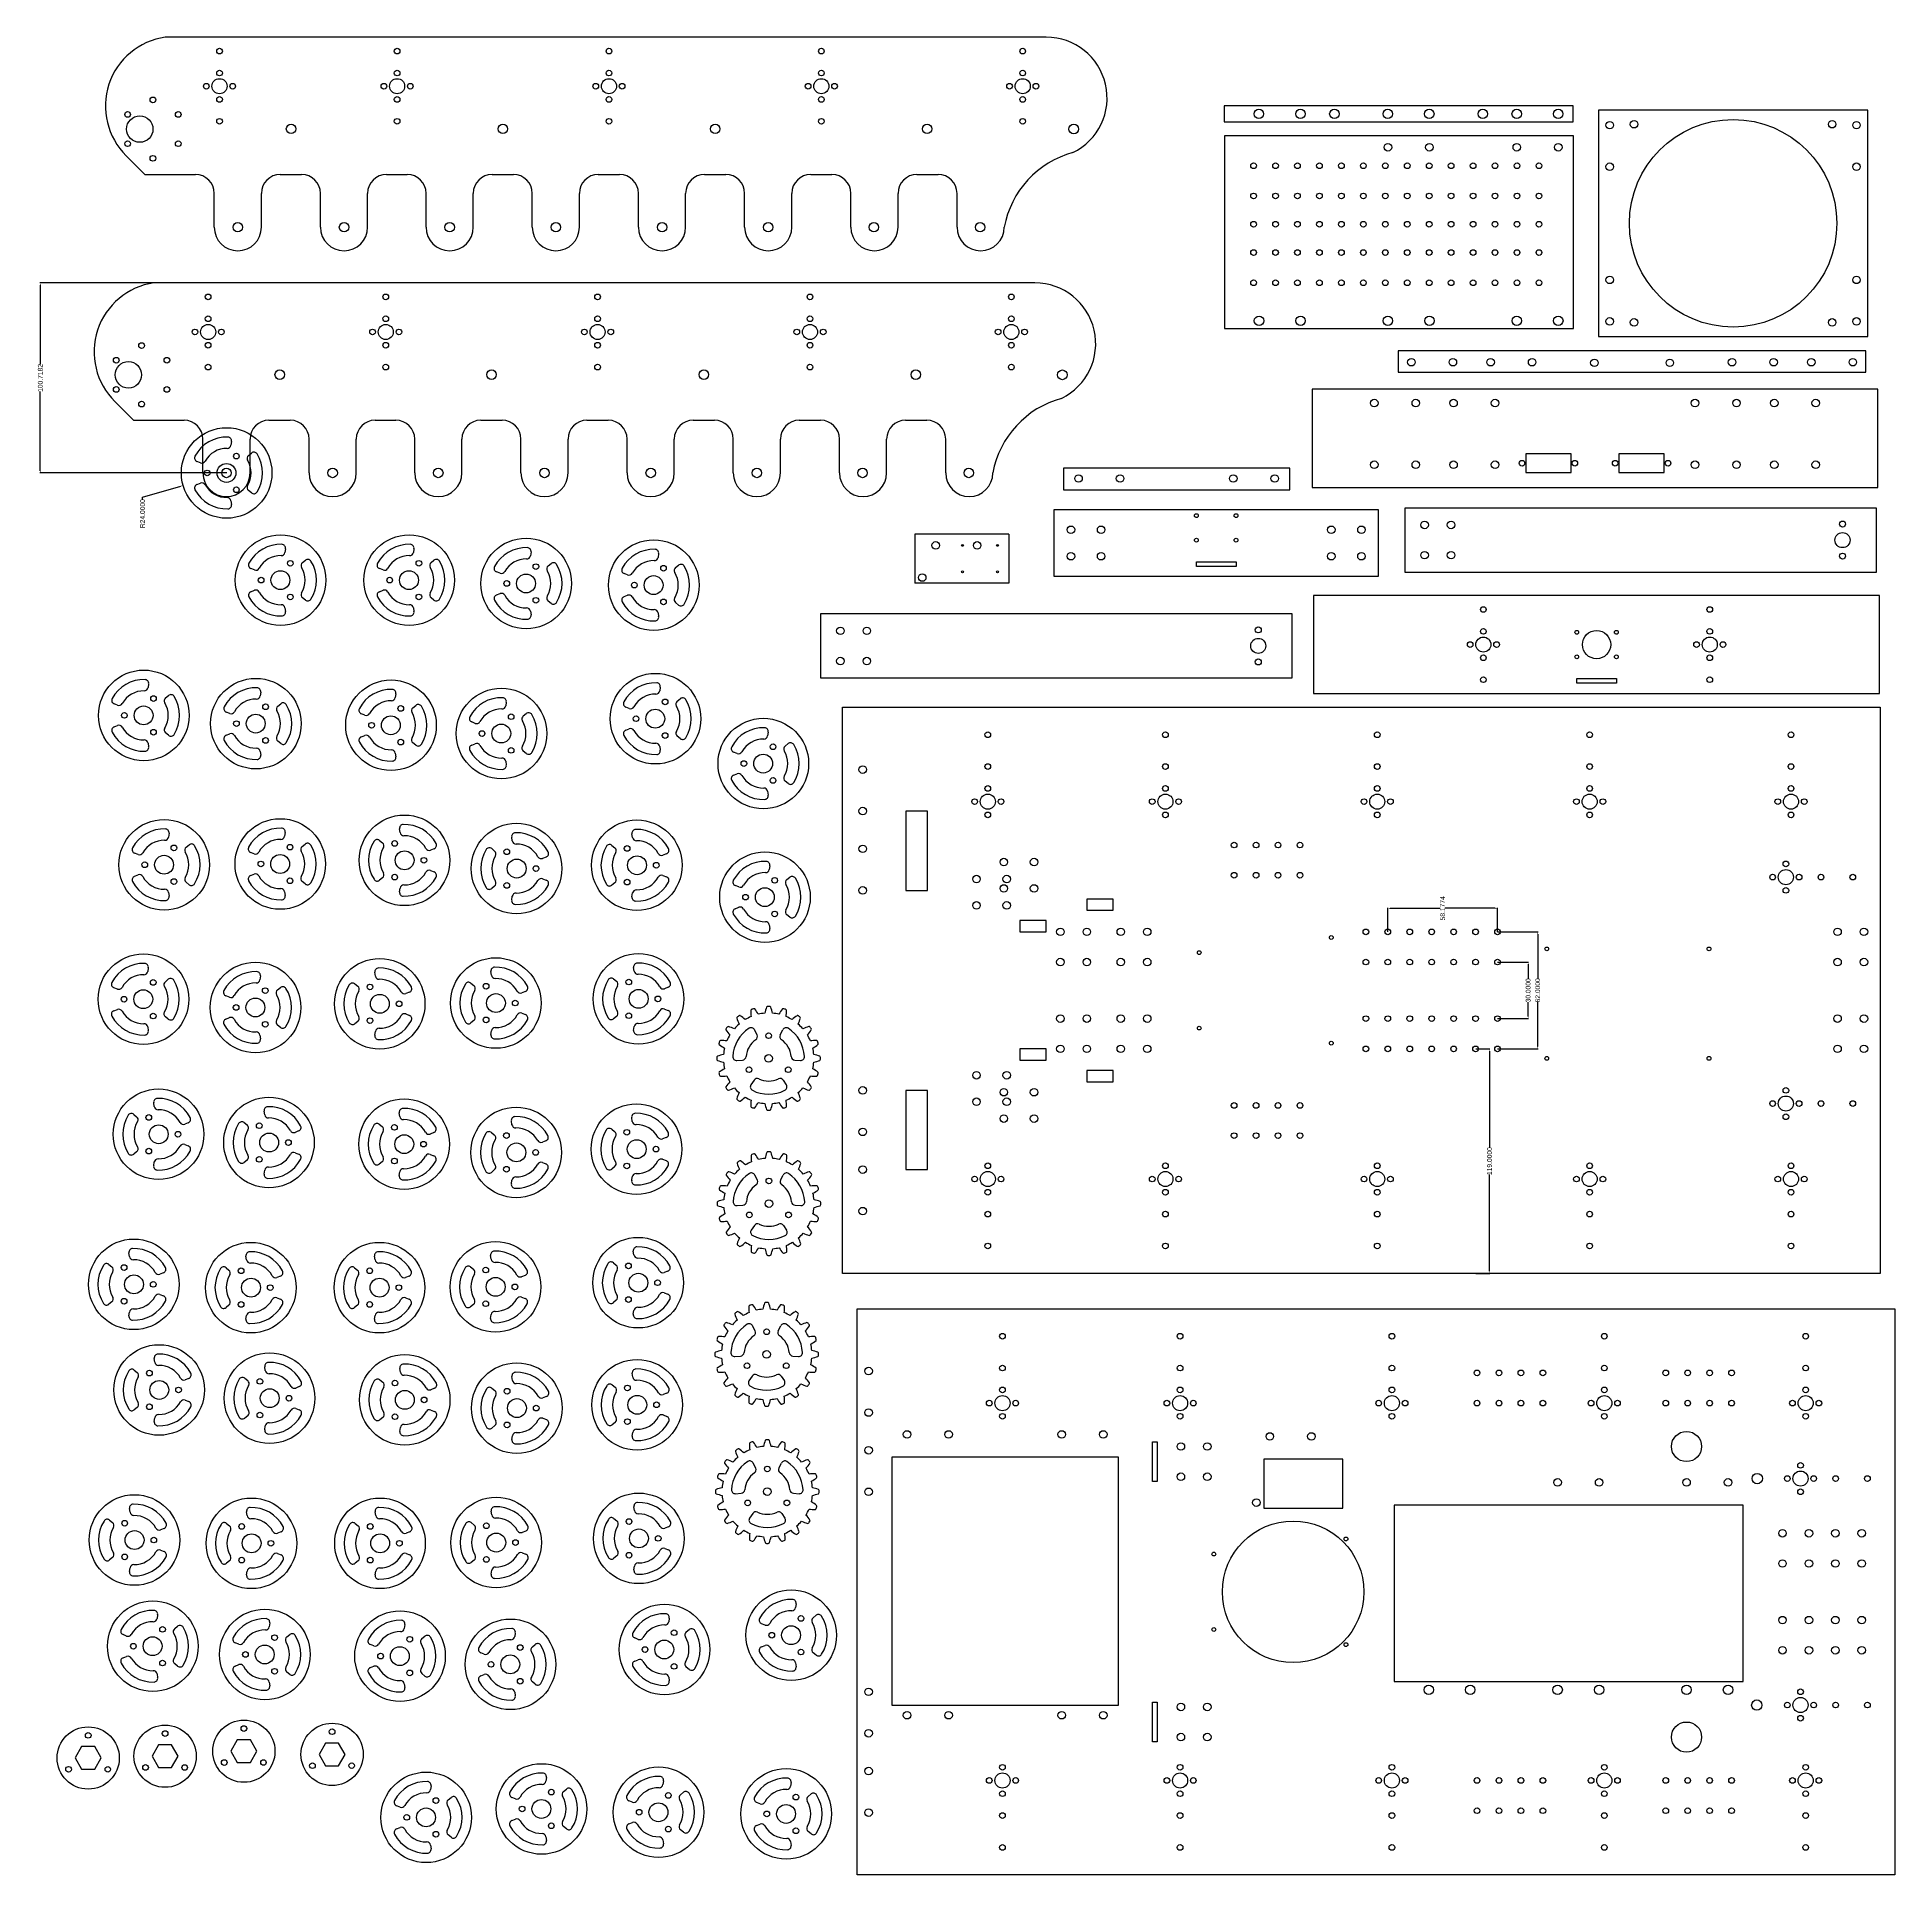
# Model space of a CAD drawing. Header units: millimetres. Extents: x -3146 to 345, y 429 to 1544.
# Drawn here: x -640 to 345, y 429 to 1403 of the extents above; entities that cross this region are included whole.
import ezdxf

# ---------------------------------------------------------------- set-up
doc = ezdxf.new("R2010")
doc.units = ezdxf.units.MM
doc.header["$MEASUREMENT"] = 0
doc.styles.get("Standard").update_dxf_attribs({"font": 'arial.ttf'})
doc.dimstyles.get("Standard").update_dxf_attribs({"dimtxt": 2.53, "dimasz": 1.18, "dimexe": 0.18, "dimexo": 0.0625, "dimgap": 0.09, "dimtad": 0, "dimtih": 1, "dimtoh": 1, "dimdec": 4, "dimzin": 0, "dimdsep": 46, "dimtxsty": 'Standard', "dimcen": 0.09, "dimclrd": 2, "dimclre": 2, "dimclrt": 2, "dimadec": 0, "dimazin": 0, "dimtfac": 1, "dimtdec": 4, "dimtofl": 0, "dimtmove": 0, "dimatfit": 3, "dimfxl": 1, "dimtolj": 1, "dimtzin": 0, "dimarcsym": 0})

# ---------------------------------------------------------------- blocks, each defined once
blk = doc.blocks.new('*U99')
for centre, radius, start, end in [((21.77, -6.54), 24.24, 160.76982, 168.71307), ((-0.48, 1.02), 0.771, 91.70127, 146.03005), ((0, -25.71), 27.5, 88.9582, 91.0418), ((0.47, 1.01), 0.78, 34.30076, 87.96792), ((-21.77, -6.54), 24.24, 11.28693, 19.23018)]:
    blk.add_arc(centre, radius, start, end)
blk = doc.blocks.new('*U100')
at = {"color": 0, "linetype": 'ByBlock', "lineweight": -2, "transparency": 16777216}
for p, rotation in [((309.5, 235.58), 17.99999999999997), ((325.39, 235.58), 341.9999999999999), ((296.64, 226.24), 54), ((302.33, 231.93), 35.99999999999999), ((332.55, 231.93), 324), ((338.24, 226.24), 305.9999999999999), ((292.99, 219.07), 72), ((341.89, 219.07), 287.9999999999999), ((291.73, 211.13), 90), ((343.15, 211.13), 269.9999999999999), ((292.99, 203.18), 108), ((296.64, 196.02), 126), ((338.24, 196.02), 234), ((341.89, 203.18), 251.9999999999999), ((302.33, 190.33), 144), ((309.5, 186.68), 162.0000000000001), ((317.44, 185.42), 180), ((325.39, 186.68), 198), ((332.55, 190.33), 216)]:
    blk.add_blockref('*U99', p, dxfattribs=dict(at, rotation=rotation))
blk.add_blockref('*U99', (317.44, 236.84), dxfattribs=at)
blk = doc.blocks.new('*U109')
for centre, radius, start, end in [((21.77, -6.54), 24.24, 160.76982, 168.71307), ((-0.48, 1.02), 0.771, 91.70127, 146.03005), ((0, -25.71), 27.5, 88.9582, 91.0418), ((0.47, 1.01), 0.78, 34.30076, 87.96792), ((-21.77, -6.54), 24.24, 11.28693, 19.23018)]:
    blk.add_arc(centre, radius, start, end)
blk = doc.blocks.new('*U110')
at = {"color": 0, "linetype": 'ByBlock', "lineweight": -2, "transparency": 16777216}
for p, rotation in [((309.5, 235.58), 17.99999999999997), ((325.39, 235.58), 341.9999999999999), ((296.64, 226.24), 54), ((302.33, 231.93), 35.99999999999999), ((332.55, 231.93), 324), ((338.24, 226.24), 305.9999999999999), ((292.99, 219.07), 72), ((341.89, 219.07), 287.9999999999999), ((291.73, 211.13), 90), ((343.15, 211.13), 269.9999999999999), ((292.99, 203.18), 108), ((296.64, 196.02), 126), ((338.24, 196.02), 234), ((341.89, 203.18), 251.9999999999999), ((302.33, 190.33), 144), ((309.5, 186.68), 162.0000000000001), ((317.44, 185.42), 180), ((325.39, 186.68), 198), ((332.55, 190.33), 216)]:
    blk.add_blockref('*U109', p, dxfattribs=dict(at, rotation=rotation))
blk.add_blockref('*U109', (317.44, 236.84), dxfattribs=at)
blk = doc.blocks.new('*U113')
for centre, radius, start, end in [((21.77, -6.54), 24.24, 160.76982, 168.71307), ((-0.48, 1.02), 0.771, 91.70127, 146.03005), ((0, -25.71), 27.5, 88.9582, 91.0418), ((0.47, 1.01), 0.78, 34.30076, 87.96792), ((-21.77, -6.54), 24.24, 11.28693, 19.23018)]:
    blk.add_arc(centre, radius, start, end)
blk = doc.blocks.new('*U114')
at = {"color": 0, "linetype": 'ByBlock', "lineweight": -2, "transparency": 16777216}
for p, rotation in [((309.5, 235.58), 17.99999999999997), ((325.39, 235.58), 341.9999999999999), ((296.64, 226.24), 54), ((302.33, 231.93), 35.99999999999999), ((332.55, 231.93), 324), ((338.24, 226.24), 305.9999999999999), ((292.99, 219.07), 72), ((341.89, 219.07), 287.9999999999999), ((291.73, 211.13), 90), ((343.15, 211.13), 269.9999999999999), ((292.99, 203.18), 108), ((296.64, 196.02), 126), ((338.24, 196.02), 234), ((341.89, 203.18), 251.9999999999999), ((302.33, 190.33), 144), ((309.5, 186.68), 162.0000000000001), ((317.44, 185.42), 180), ((325.39, 186.68), 198), ((332.55, 190.33), 216)]:
    blk.add_blockref('*U113', p, dxfattribs=dict(at, rotation=rotation))
blk.add_blockref('*U113', (317.44, 236.84), dxfattribs=at)
blk = doc.blocks.new('*U117')
for centre, radius, start, end in [((21.77, -6.54), 24.24, 160.76982, 168.71307), ((-0.48, 1.02), 0.771, 91.70127, 146.03005), ((0, -25.71), 27.5, 88.9582, 91.0418), ((0.47, 1.01), 0.78, 34.30076, 87.96792), ((-21.77, -6.54), 24.24, 11.28693, 19.23018)]:
    blk.add_arc(centre, radius, start, end)
blk = doc.blocks.new('*U118')
at = {"color": 0, "linetype": 'ByBlock', "lineweight": -2, "transparency": 16777216}
for p, rotation in [((309.5, 235.58), 17.99999999999997), ((325.39, 235.58), 341.9999999999999), ((296.64, 226.24), 54), ((302.33, 231.93), 35.99999999999999), ((332.55, 231.93), 324), ((338.24, 226.24), 305.9999999999999), ((292.99, 219.07), 72), ((341.89, 219.07), 287.9999999999999), ((291.73, 211.13), 90), ((343.15, 211.13), 269.9999999999999), ((292.99, 203.18), 108), ((296.64, 196.02), 126), ((338.24, 196.02), 234), ((341.89, 203.18), 251.9999999999999), ((302.33, 190.33), 144), ((309.5, 186.68), 162.0000000000001), ((317.44, 185.42), 180), ((325.39, 186.68), 198), ((332.55, 190.33), 216)]:
    blk.add_blockref('*U117', p, dxfattribs=dict(at, rotation=rotation))
blk.add_blockref('*U117', (317.44, 236.84), dxfattribs=at)
blk = doc.blocks.new('*D119')
at = {"color": 2, "lineweight": -2, "transparency": 16777216}
for p, q in [((134.59, 913.07), (150.93, 913.07)), ((150.75, 911.89), (150.75, 904.39)), ((150.75, 884.25), (150.75, 891.75)), ((134.59, 883.07), (150.93, 883.07))]:
    blk.add_line(p, q, dxfattribs=at)
at = {"color": 2, "transparency": 16777216}
for points in [[(150.55, 911.89), (150.94, 911.89), (150.75, 913.07)], [(150.55, 884.25), (150.94, 884.25), (150.75, 883.07)]]:
    blk.add_solid(points, dxfattribs=at)
at = {"layer": 'Defpoints', "color": 0, "transparency": 16777216}
for p in [(134.53, 913.07), (134.53, 883.07), (150.75, 883.07)]:
    blk.add_point(p, dxfattribs=at)
at = {"color": 2, "transparency": 16777216, "insert": (150.75, 898.07), "char_height": 2.53, "attachment_point": 5, "rotation": 90}
blk.add_mtext('\\A1;30.0000', dxfattribs=at)
blk = doc.blocks.new('*D120')
at = {"color": 2, "lineweight": -2, "transparency": 16777216}
for p, q in [((134.59, 929.07), (156.01, 929.07)), ((155.83, 927.89), (155.83, 904.4)), ((155.83, 868.25), (155.83, 891.74)), ((134.59, 867.07), (156.01, 867.07))]:
    blk.add_line(p, q, dxfattribs=at)
at = {"color": 2, "transparency": 16777216}
for points in [[(155.63, 927.89), (156.03, 927.89), (155.83, 929.07)], [(155.63, 868.25), (156.03, 868.25), (155.83, 867.07)]]:
    blk.add_solid(points, dxfattribs=at)
at = {"layer": 'Defpoints', "color": 0, "transparency": 16777216}
for p in [(134.53, 929.07), (134.53, 867.07), (155.83, 867.07)]:
    blk.add_point(p, dxfattribs=at)
at = {"color": 2, "transparency": 16777216, "insert": (155.83, 898.07), "char_height": 2.53, "attachment_point": 5, "rotation": 90}
blk.add_mtext('\\A1;62.0000', dxfattribs=at)
blk = doc.blocks.new('*D123')
at = {"color": 2, "lineweight": -2, "transparency": 16777216}
for p, q in [((76.35, 929.13), (76.35, 941.72)), ((77.53, 941.54), (104.06, 941.54)), ((133.35, 941.54), (106.82, 941.54)), ((134.53, 929.13), (134.53, 941.72))]:
    blk.add_line(p, q, dxfattribs=at)
at = {"color": 2, "transparency": 16777216}
for points in [[(77.53, 941.35), (77.53, 941.74), (76.35, 941.54)], [(133.35, 941.35), (133.35, 941.74), (134.53, 941.54)]]:
    blk.add_solid(points, dxfattribs=at)
at = {"layer": 'Defpoints', "color": 0, "transparency": 16777216}
for p in [(134.53, 941.54), (76.35, 929.07), (134.53, 929.07)]:
    blk.add_point(p, dxfattribs=at)
at = {"color": 2, "transparency": 16777216, "insert": (105.44, 941.54), "char_height": 2.53, "attachment_point": 5, "rotation": 90}
blk.add_mtext('\\A1;58.1774', dxfattribs=at)
blk = doc.blocks.new('*D124')
at = {"color": 2, "lineweight": -2, "transparency": 16777216}
for p, q in [((122.96, 867.07), (130.45, 867.07)), ((130.27, 865.89), (130.27, 814.76)), ((130.27, 749.25), (130.27, 800.39)), ((122.96, 748.07), (130.45, 748.07))]:
    blk.add_line(p, q, dxfattribs=at)
at = {"color": 2, "transparency": 16777216}
for points in [[(130.07, 865.89), (130.46, 865.89), (130.27, 867.07)], [(130.07, 749.25), (130.46, 749.25), (130.27, 748.07)]]:
    blk.add_solid(points, dxfattribs=at)
at = {"layer": 'Defpoints', "color": 0, "transparency": 16777216}
for p in [(122.89, 867.07), (122.89, 748.07), (130.27, 748.07)]:
    blk.add_point(p, dxfattribs=at)
at = {"color": 2, "transparency": 16777216, "insert": (130.27, 807.57), "char_height": 2.53, "attachment_point": 5, "rotation": 90}
blk.add_mtext('\\A1;119.0000', dxfattribs=at)
blk = doc.blocks.new('*D47')
at = {"color": 2, "lineweight": -2, "transparency": 16777216}
for p, q in [((-539.2, 1272.99), (-638.1, 1272.99)), ((-637.92, 1271.81), (-637.92, 1229.81)), ((-637.92, 1173.46), (-637.92, 1215.46)), ((-539.2, 1172.28), (-638.1, 1172.28))]:
    blk.add_line(p, q, dxfattribs=at)
at = {"color": 2, "transparency": 16777216}
for points in [[(-638.12, 1271.81), (-637.72, 1271.81), (-637.92, 1272.99)], [(-638.12, 1173.46), (-637.72, 1173.46), (-637.92, 1172.28)]]:
    blk.add_solid(points, dxfattribs=at)
at = {"layer": 'Defpoints', "color": 0, "transparency": 16777216}
for p in [(-637.92, 1272.99), (-539.14, 1272.99), (-539.14, 1172.28)]:
    blk.add_point(p, dxfattribs=at)
at = {"color": 2, "transparency": 16777216, "insert": (-637.92, 1222.64), "char_height": 2.53, "attachment_point": 5, "rotation": 90}
blk.add_mtext('\\A1;100.7182', dxfattribs=at)
blk = doc.blocks.new('*D48')
at = {"color": 2, "lineweight": -2, "transparency": 16777216}
for p, q in [((-539.05, 1172.28), (-539.23, 1172.28)), ((-539.14, 1172.19), (-539.14, 1172.37)), ((-583.72, 1159.43), (-563.34, 1165.31)), ((-583.72, 1158.25), (-583.72, 1159.43))]:
    blk.add_line(p, q, dxfattribs=at)
at = {"color": 2, "transparency": 16777216}
blk.add_solid([(-563.39, 1165.49), (-563.28, 1165.12), (-562.2, 1165.63)], dxfattribs=at)
at = {"layer": 'Defpoints', "color": 0, "transparency": 16777216}
for p in [(-539.14, 1172.28), (-562.2, 1165.63)]:
    blk.add_point(p, dxfattribs=at)
at = {"color": 2, "transparency": 16777216, "insert": (-583.72, 1150.72), "char_height": 2.53, "attachment_point": 5, "rotation": 90}
blk.add_mtext('\\A1;R24.0000', dxfattribs=at)

msp = doc.modelspace()

# ---------------------------------------------------------------- linework, layer by layer
for p, q in [((-104.65981, 1403.23594), (-571.65908, 1403.23594)), ((-592.35132, 1340.37561), (-582.43848, 1330.46277)), ((-582.43848, 1330.46277), (-555.70919, 1330.46277)), ((-510.70919, 1330.46277), (-499.42003, 1330.46277)), ((-454.42003, 1330.46277), (-443.42003, 1330.46277)), ((-398.42003, 1330.46277), (-387.13087, 1330.46277)), ((-342.13087, 1330.46277), (-330.8417, 1330.46277)), ((-285.8417, 1330.46277), (-274.55254, 1330.46277)), ((-229.55254, 1330.46277), (-218.26338, 1330.46277)), ((-173.26338, 1330.46276), (-161.97422, 1330.46276)), ((-545.70919, 1302.51775), (-545.70919, 1320.46277)), ((-520.70919, 1302.51775), (-520.70919, 1320.46277)), ((-489.42003, 1302.51775), (-489.42003, 1320.46277)), ((-464.42003, 1302.51775), (-464.42003, 1320.46277)), ((-433.42003, 1302.51775), (-433.42003, 1320.46277)), ((-408.42003, 1302.51775), (-408.42003, 1320.46277)), ((-377.13087, 1302.51775), (-377.13087, 1320.46277)), ((-352.13087, 1302.51775), (-352.13087, 1320.46277)), ((-320.8417, 1302.51775), (-320.8417, 1320.46277)), ((-295.8417, 1302.51775), (-295.8417, 1320.46277)), ((-264.55254, 1302.51775), (-264.55254, 1320.46277)), ((-239.55254, 1302.51775), (-239.55254, 1320.46277)), ((-208.26338, 1302.51775), (-208.26338, 1320.46277)), ((-183.26338, 1302.51774), (-183.26338, 1320.46276)), ((-151.97422, 1302.51774), (-151.97422, 1320.46276)), ((-110.6824, 1272.99463), (-577.68167, 1272.99463)), ((-598.37391, 1210.1343), (-588.46107, 1200.22146)), ((-588.46107, 1200.22146), (-561.73178, 1200.22146)), ((-516.73178, 1200.22146), (-505.44261, 1200.22146)), ((-460.44261, 1200.22146), (-449.44261, 1200.22146)), ((-404.44261, 1200.22146), (-393.15345, 1200.22146)), ((-348.15345, 1200.22145), (-336.86429, 1200.22145)), ((-291.86429, 1200.22145), (-280.57513, 1200.22145)), ((-235.57513, 1200.22145), (-224.28597, 1200.22145)), ((-179.28597, 1200.22145), (-167.99681, 1200.22145)), ((-551.73178, 1172.27644), (-551.73178, 1190.22146)), ((-536.57426, 1188.96199), (-536.88085, 1186.96957)), ((-527.54761, 1181.58102), (-525.97541, 1182.84274)), ((-526.73178, 1172.27644), (-526.73178, 1190.22146)), ((-495.44261, 1172.27644), (-495.44261, 1190.22146)), ((-470.44261, 1172.27644), (-470.44261, 1190.22146)), ((-439.44261, 1172.27644), (-439.44261, 1190.22146)), ((-414.44261, 1172.27644), (-414.44261, 1190.22146)), ((-383.15345, 1172.27644), (-383.15345, 1190.22146)), ((-358.15345, 1172.27643), (-358.15345, 1190.22145)), ((-326.86429, 1172.27643), (-326.86429, 1190.22145)), ((-301.86429, 1172.27643), (-301.86429, 1190.22145)), ((-270.57513, 1172.27643), (-270.57513, 1190.22145)), ((-245.57513, 1172.27643), (-245.57513, 1190.22145)), ((-214.28597, 1172.27643), (-214.28597, 1190.22145)), ((-189.28597, 1172.27643), (-189.28597, 1190.22145)), ((-157.99681, 1172.27643), (-157.99681, 1190.22145)), ((-552.99687, 1177.66499), (-554.87565, 1178.39569)), ((-554.87565, 1166.15718), (-552.99687, 1166.88789)), ((-525.97541, 1161.71013), (-527.54761, 1162.97185)), ((-536.88085, 1157.5833), (-536.57426, 1155.59088)), ((-124.53851, 1139.89436), (-174.41664, 1139.89436)), ((-174.41664, 1139.89436), (-174.41664, 1113.89436)), ((-124.53851, 1139.89436), (-124.53851, 1113.89436)), ((-507.97601, 1132.14807), (-508.28259, 1130.15564)), ((-498.94935, 1124.76709), (-497.37715, 1126.02882)), ((-439.82882, 1132.14807), (-440.13541, 1130.15564)), ((-430.80216, 1124.76709), (-429.22997, 1126.02882)), ((-377.79742, 1130.40003), (-378.104, 1128.4076)), ((-368.77076, 1123.01905), (-367.19856, 1124.28078)), ((-310.15565, 1129.52603), (-310.46224, 1127.53361)), ((-301.129, 1122.14506), (-299.5568, 1123.40678)), ((-524.39861, 1120.85106), (-526.27739, 1121.58176)), ((-456.25142, 1120.85106), (-458.1302, 1121.58176)), ((-394.22002, 1119.10302), (-396.0988, 1119.83372)), ((-326.57826, 1118.22903), (-328.45704, 1118.95973)), ((-124.53851, 1113.89436), (-174.41664, 1113.89436)), ((-14.6079, 1117.65085), (-14.6079, 1117.65085)), ((-526.27739, 1109.34326), (-524.39861, 1110.07396)), ((-497.37715, 1104.8962), (-498.94935, 1106.15792)), ((-458.1302, 1109.34326), (-456.25142, 1110.07396)), ((-429.22997, 1104.8962), (-430.80216, 1106.15792)), ((-396.0988, 1107.59522), (-394.22002, 1108.32592)), ((-367.19856, 1103.14816), (-368.77076, 1104.40988)), ((-328.45704, 1106.72123), (-326.57826, 1107.45193)), ((-299.5568, 1102.27417), (-301.129, 1103.53589)), ((-508.28259, 1100.76937), (-507.97601, 1098.77695)), ((-440.13541, 1100.76937), (-439.82882, 1098.77695)), ((-378.104, 1099.02133), (-377.79742, 1097.02891)), ((-310.46224, 1098.14734), (-310.15565, 1096.15492)), ((-580.4916, 1060.47935), (-580.79819, 1058.48692)), ((-571.46495, 1053.09837), (-569.89275, 1054.3601)), ((-521.08123, 1056.10927), (-521.38782, 1054.11685)), ((-449.43931, 1055.23528), (-449.7459, 1053.24286)), ((-309.28196, 1058.73131), (-309.58854, 1056.73888)), ((-596.9142, 1049.18234), (-598.79299, 1049.91304)), ((-537.50383, 1044.81227), (-539.38262, 1045.54297)), ((-512.05458, 1048.7283), (-510.48238, 1049.99002)), ((-465.86192, 1043.93827), (-467.7407, 1044.66897)), ((-440.41266, 1047.85431), (-438.84046, 1049.11603)), ((-390.90264, 1050.86521), (-391.20923, 1048.87279)), ((-381.87599, 1043.48424), (-380.30379, 1044.74596)), ((-325.70456, 1047.4343), (-327.58334, 1048.165)), ((-300.2553, 1051.35033), (-298.6831, 1052.61206)), ((-598.79299, 1037.67454), (-596.9142, 1038.40524)), ((-569.89275, 1033.22748), (-571.46495, 1034.4892)), ((-539.38262, 1033.30447), (-537.50383, 1034.03517)), ((-407.32524, 1039.5682), (-409.20403, 1040.2989)), ((-327.58334, 1035.9265), (-325.70456, 1036.6572)), ((-252.0908, 1034.93388), (-252.39739, 1032.94146)), ((-580.79819, 1029.10065), (-580.4916, 1027.10823)), ((-521.38782, 1024.73058), (-521.08123, 1022.73816)), ((-510.48238, 1028.85741), (-512.05458, 1030.11913)), ((-467.7407, 1032.43047), (-465.86192, 1033.16117)), ((-438.84046, 1027.98341), (-440.41266, 1029.24514)), ((-409.20403, 1028.0604), (-407.32524, 1028.7911)), ((-380.30379, 1023.61334), (-381.87599, 1024.87507)), ((-309.58854, 1027.35261), (-309.28196, 1025.36019)), ((-298.6831, 1031.47944), (-300.2553, 1032.74116)), ((-268.51341, 1023.63687), (-270.39219, 1024.36757)), ((-243.06415, 1027.55291), (-241.49195, 1028.81463)), ((-449.7459, 1023.85659), (-449.43931, 1021.86416)), ((-391.20923, 1019.48652), (-390.90264, 1017.49409)), ((-270.39219, 1012.12907), (-268.51341, 1012.85977)), ((-241.49195, 1007.68201), (-243.06415, 1008.94374)), ((-252.39739, 1003.55519), (-252.0908, 1001.56276)), ((-569.67152, 981.31583), (-569.9781, 979.32341)), ((-560.64486, 973.93486), (-559.07267, 975.19658)), ((-508.1407, 981.71755), (-508.44728, 979.72513)), ((-499.11404, 974.33658), (-497.54184, 975.5983)), ((-458.0625, 977.54473), (-456.49031, 976.28301)), ((-447.15706, 981.67156), (-447.46365, 983.66398)), ((-387.74669, 977.30149), (-388.05328, 979.29391)), ((-334.87338, 974.9227), (-333.30118, 973.66098)), ((-323.96794, 979.04953), (-324.27452, 981.04195)), ((-586.09412, 970.01882), (-587.9729, 970.74952)), ((-524.5633, 970.42054), (-526.44208, 971.15124)), ((-429.16227, 973.09768), (-431.04105, 972.36698)), ((-398.65213, 973.17466), (-397.07994, 971.91294)), ((-369.7519, 968.7276), (-371.63068, 967.9969)), ((-305.97314, 970.47564), (-307.85192, 969.74494)), ((-587.9729, 958.51102), (-586.09412, 959.24172)), ((-559.07267, 954.06396), (-560.64486, 955.32569)), ((-526.44208, 958.91274), (-524.5633, 959.64344)), ((-497.54184, 954.46569), (-499.11404, 955.72741)), ((-456.49031, 957.67384), (-458.0625, 956.41212)), ((-431.04105, 961.58988), (-429.16227, 960.85918)), ((-371.63068, 957.2198), (-369.7519, 956.4891)), ((-307.85192, 958.96784), (-305.97314, 958.23714)), ((-251.21711, 964.13915), (-251.52369, 962.14673)), ((-242.19045, 956.75818), (-240.61825, 958.0199)), ((-569.9781, 949.93714), (-569.67152, 947.94471)), ((-508.44728, 950.33886), (-508.1407, 948.34644)), ((-447.46365, 950.29287), (-447.15706, 952.28529)), ((-397.07994, 953.30377), (-398.65213, 952.04205)), ((-388.05328, 945.9228), (-387.74669, 947.91522)), ((-333.30118, 955.05181), (-334.87338, 953.79008)), ((-324.27452, 947.67083), (-323.96794, 949.66326)), ((-267.63971, 952.84215), (-269.51849, 953.57285)), ((-269.51849, 941.33435), (-267.63971, 942.06505)), ((-240.61825, 936.88729), (-242.19045, 938.14901)), ((-251.52369, 932.76046), (-251.21711, 930.76804)), ((-580.65629, 910.04883), (-580.96288, 908.05641)), ((-460.26229, 905.63277), (-460.56888, 907.62519)), ((-398.73147, 906.03449), (-399.03806, 908.02691)), ((-323.09424, 908.2548), (-323.40083, 910.24722)), ((-597.07889, 898.75182), (-598.95768, 899.48252)), ((-571.62964, 902.66786), (-570.05744, 903.92958)), ((-521.24592, 905.67876), (-521.55251, 903.68634)), ((-512.21927, 898.29779), (-510.64707, 899.55951)), ((-471.16773, 901.50594), (-469.59553, 900.24422)), ((-442.26749, 897.05888), (-444.14628, 896.32818)), ((-409.63691, 901.90766), (-408.06471, 900.64594)), ((-380.73667, 897.4606), (-382.61546, 896.7299)), ((-333.99968, 904.12797), (-332.42748, 902.86625)), ((-305.09944, 899.68092), (-306.97822, 898.95022)), ((-598.95768, 887.24402), (-597.07889, 887.97472)), ((-537.66852, 894.38175), (-539.54731, 895.11245)), ((-306.97822, 888.17312), (-305.09944, 887.44242)), ((-580.96288, 878.67014), (-580.65629, 876.67771)), ((-570.05744, 882.79696), (-571.62964, 884.05869)), ((-539.54731, 882.87395), (-537.66852, 883.60465)), ((-510.64707, 878.42689), (-512.21927, 879.68862)), ((-469.59553, 881.63505), (-471.16773, 880.37332)), ((-444.14628, 885.55108), (-442.26749, 884.82038)), ((-408.06471, 882.03677), (-409.63691, 880.77505)), ((-399.03806, 874.65579), (-398.73147, 876.64822)), ((-382.61546, 885.9528), (-380.73667, 885.2221)), ((-332.42748, 884.25708), (-333.99968, 882.99536)), ((-323.40083, 876.87611), (-323.09424, 878.86853)), ((-257.98322, 874.44867), (-259.32297, 877.16141)), ((-245.7116, 874.44867), (-244.37185, 877.16141)), ((-521.55251, 874.30007), (-521.24592, 872.30764)), ((-460.56888, 874.25407), (-460.26229, 876.2465)), ((-268.69385, 860.93057), (-265.67468, 861.12668)), ((-238.02014, 861.12668), (-235.00097, 860.93057)), ((-259.53886, 850.49914), (-261.21829, 847.98252)), ((-244.15596, 850.49914), (-242.47653, 847.98252)), ((-577.50034, 836.48511), (-577.80693, 838.47754)), ((-236.73773, 839.38289), (-236.71416, 839.34757)), ((-588.40578, 832.35829), (-586.83359, 831.09656)), ((-559.50555, 827.91123), (-561.38433, 827.18053)), ((-529.86911, 827.98822), (-528.29692, 826.72649)), ((-518.96367, 832.11504), (-519.27026, 834.10747)), ((-447.32176, 831.24105), (-447.62834, 833.23347)), ((-387.91139, 826.87098), (-388.21797, 828.8634)), ((-324.13263, 828.61902), (-324.43921, 830.61144)), ((-500.96888, 823.54116), (-502.84766, 822.81046)), ((-458.22719, 827.11422), (-456.655, 825.8525)), ((-429.32696, 822.66716), (-431.20574, 821.93646)), ((-398.81682, 822.74415), (-397.24463, 821.48243)), ((-369.91659, 818.29709), (-371.79537, 817.56639)), ((-335.03807, 824.49219), (-333.46587, 823.23047)), ((-306.13783, 820.04513), (-308.01661, 819.31443)), ((-586.83359, 812.48739), (-588.40578, 811.22567)), ((-561.38433, 816.40343), (-559.50555, 815.67273)), ((-528.29692, 808.11732), (-529.86911, 806.8556)), ((-502.84766, 812.03336), (-500.96888, 811.30266)), ((-431.20574, 811.15936), (-429.32696, 810.42866)), ((-308.01661, 808.53733), (-306.13783, 807.80663)), ((-577.80693, 805.10642), (-577.50034, 807.09884)), ((-519.27026, 800.73635), (-518.96367, 802.72877)), ((-456.655, 807.24333), (-458.22719, 805.9816)), ((-447.62834, 799.86235), (-447.32176, 801.85478)), ((-397.24463, 802.87326), (-398.81682, 801.61153)), ((-371.79537, 806.78929), (-369.91659, 806.05859)), ((-333.46587, 804.62129), (-335.03807, 803.35957)), ((-324.43921, 797.24032), (-324.13263, 799.23274)), ((-257.83015, 797.47405), (-259.1699, 800.18679)), ((-245.55853, 797.47405), (-244.21878, 800.18679)), ((-388.21797, 795.49228), (-387.91139, 797.48471)), ((-268.54078, 783.95595), (-265.52161, 784.15206)), ((-237.86707, 784.15206), (-234.8479, 783.95595)), ((-259.38579, 773.52452), (-261.06522, 771.0079)), ((-244.00289, 773.52452), (-242.32346, 771.0079)), ((-590.60557, 756.95029), (-590.91216, 758.94272)), ((-323.25893, 757.82429), (-323.56552, 759.81671)), ((-236.58466, 762.40827), (-236.56109, 762.37295)), ((-601.51101, 752.82347), (-599.93881, 751.56174)), ((-539.47961, 751.07543), (-537.90741, 749.8137)), ((-528.57417, 755.20225), (-528.88076, 757.19468)), ((-471.33242, 751.07543), (-469.76022, 749.8137)), ((-460.42698, 755.20225), (-460.73357, 757.19468)), ((-409.8016, 751.47715), (-408.2294, 750.21543)), ((-398.89616, 755.60398), (-399.20275, 757.5964)), ((-334.16437, 753.69746), (-332.59217, 752.43574)), ((-305.26413, 749.2504), (-307.14292, 748.5197)), ((-572.61077, 748.37641), (-574.48956, 747.64571)), ((-510.57937, 746.62837), (-512.45815, 745.89767)), ((-442.43218, 746.62837), (-444.31097, 745.89767)), ((-380.90136, 747.03009), (-382.78015, 746.29939)), ((-599.93881, 732.95257), (-601.51101, 731.69085)), ((-574.48956, 736.86861), (-572.61077, 736.13791)), ((-537.90741, 731.20453), (-539.47961, 729.94281)), ((-512.45815, 735.12057), (-510.57937, 734.38987)), ((-469.76022, 731.20453), (-471.33242, 729.94281)), ((-444.31097, 735.12057), (-442.43218, 734.38987)), ((-408.2294, 731.60626), (-409.8016, 730.34453)), ((-382.78015, 735.52229), (-380.90136, 734.79159)), ((-332.59217, 733.82657), (-334.16437, 732.56484)), ((-307.14292, 737.7426), (-305.26413, 737.0119)), ((-590.91216, 725.5716), (-590.60557, 727.56402)), ((-528.88076, 723.82356), (-528.57417, 725.81598)), ((-460.73357, 723.82356), (-460.42698, 725.81598)), ((-399.20275, 724.22528), (-398.89616, 726.21771)), ((-323.56552, 726.44559), (-323.25893, 728.43802)), ((-259.02968, 717.57007), (-260.36943, 720.28281)), ((-246.75806, 717.57007), (-245.41831, 720.28281)), ((-577.18972, 700.97936), (-577.49631, 702.97179)), ((-269.74031, 704.05197), (-266.72114, 704.24808)), ((-239.0666, 704.24808), (-236.04743, 704.05197)), ((-588.09516, 696.85254), (-586.52296, 695.59081)), ((-559.19492, 692.40548), (-561.07371, 691.67478)), ((-529.55849, 692.48247), (-527.98629, 691.22074)), ((-518.65305, 696.60929), (-518.95964, 698.60172)), ((-457.91657, 691.60847), (-456.34438, 690.34675)), ((-447.01113, 695.7353), (-447.31772, 697.72772)), ((-387.60076, 691.36523), (-387.90735, 693.35765)), ((-323.82201, 693.11326), (-324.12859, 695.10569)), ((-260.58532, 693.62054), (-262.26475, 691.10391)), ((-245.20241, 693.62054), (-243.52299, 691.10391)), ((-561.07371, 680.89768), (-559.19492, 680.16698)), ((-500.65825, 688.03541), (-502.53704, 687.30471)), ((-429.01634, 687.16141), (-430.89512, 686.43071)), ((-398.5062, 687.2384), (-396.93401, 685.97668)), ((-369.60597, 682.79134), (-371.48475, 682.06064)), ((-334.72744, 688.98644), (-333.15525, 687.72471)), ((-305.82721, 684.53938), (-307.70599, 683.80868)), ((-237.78419, 682.50428), (-237.76062, 682.46897)), ((-586.52296, 676.98164), (-588.09516, 675.71992)), ((-577.49631, 669.60067), (-577.18972, 671.59309)), ((-527.98629, 672.61157), (-529.55849, 671.34985)), ((-502.53704, 676.52761), (-500.65825, 675.79691)), ((-456.34438, 671.73758), (-457.91657, 670.47585)), ((-430.89512, 675.65361), (-429.01634, 674.92291)), ((-371.48475, 671.28354), (-369.60597, 670.55284)), ((-307.70599, 673.03158), (-305.82721, 672.30088)), ((-518.95964, 665.2306), (-518.65305, 667.22302)), ((-447.31772, 664.3566), (-447.01113, 666.34903)), ((-396.93401, 667.36751), (-398.5062, 666.10578)), ((-387.90735, 659.98653), (-387.60076, 661.97896)), ((-333.15525, 669.11554), (-334.72744, 667.85382)), ((-324.12859, 661.73457), (-323.82201, 663.72699)), ((-258.69876, 644.83898), (-260.03851, 647.55171)), ((-246.42714, 644.83898), (-245.08739, 647.55171)), ((-269.40939, 631.32088), (-266.39022, 631.51699)), ((-238.73568, 631.51699), (-235.71651, 631.32088)), ((-590.29495, 621.44454), (-590.60154, 623.43697)), ((-528.26355, 619.6965), (-528.57013, 621.68893)), ((-460.11636, 619.6965), (-460.42295, 621.68893)), ((-398.58554, 620.09823), (-398.89213, 622.09065)), ((-322.94831, 622.31854), (-323.25489, 624.31096)), ((-260.2544, 620.88945), (-261.93383, 618.37282)), ((-244.87149, 620.88945), (-243.19207, 618.37282)), ((-601.20039, 617.31772), (-599.62819, 616.05599)), ((-572.30015, 612.87066), (-574.17893, 612.13996)), ((-539.16899, 615.56968), (-537.59679, 614.30795)), ((-510.26875, 611.12262), (-512.14753, 610.39192)), ((-471.0218, 615.56968), (-469.4496, 614.30795)), ((-442.12156, 611.12262), (-444.00035, 610.39192)), ((-409.49098, 615.9714), (-407.91878, 614.70968)), ((-380.59074, 611.52434), (-382.46952, 610.79364)), ((-333.85375, 618.19171), (-332.28155, 616.92999)), ((-304.95351, 613.74465), (-306.83229, 613.01395)), ((-574.17893, 601.36286), (-572.30015, 600.63216)), ((-306.83229, 602.23685), (-304.95351, 601.50615)), ((-237.45327, 609.77319), (-237.4297, 609.73787)), ((-599.62819, 597.44682), (-601.20039, 596.1851)), ((-590.60154, 590.06585), (-590.29495, 592.05827)), ((-537.59679, 595.69878), (-539.16899, 594.43706)), ((-512.14753, 599.61482), (-510.26875, 598.88412)), ((-469.4496, 595.69878), (-471.0218, 594.43706)), ((-444.00035, 599.61482), (-442.12156, 598.88412)), ((-407.91878, 596.10051), (-409.49098, 594.83878)), ((-382.46952, 600.01654), (-380.59074, 599.28584)), ((-332.28155, 598.32082), (-333.85375, 597.05909)), ((-323.25489, 590.93984), (-322.94831, 592.93227)), ((-528.57013, 588.31781), (-528.26355, 590.31023)), ((-460.42295, 588.31781), (-460.11636, 590.31023)), ((-398.89213, 588.71953), (-398.58554, 590.71196)), ((-237.29318, 572.98459), (-237.59976, 570.99217)), ((-575.71427, 567.16238), (-576.02086, 565.16995)), ((-516.3039, 562.7923), (-516.61049, 560.79988)), ((-444.66198, 561.91831), (-444.96857, 559.92589)), ((-304.50462, 565.41434), (-304.81121, 563.42191)), ((-253.71578, 561.68759), (-255.59456, 562.41829)), ((-228.26652, 565.60362), (-226.69433, 566.86534)), ((-592.13687, 555.86537), (-594.01565, 556.59607)), ((-566.68761, 559.7814), (-565.11542, 561.04313)), ((-532.7265, 551.4953), (-534.60529, 552.226)), ((-507.27725, 555.41133), (-505.70505, 556.67305)), ((-435.63533, 554.53734), (-434.06313, 555.79906)), ((-386.12531, 557.54824), (-386.4319, 555.55582)), ((-320.92722, 554.11733), (-322.80601, 554.84803)), ((-295.47797, 558.03336), (-293.90577, 559.29509)), ((-594.01565, 544.35757), (-592.13687, 545.08827)), ((-461.08458, 550.6213), (-462.96337, 551.352)), ((-402.54791, 546.25123), (-404.4267, 546.98193)), ((-377.09866, 550.16727), (-375.52646, 551.42899)), ((-322.80601, 542.60953), (-320.92722, 543.34023)), ((-255.59456, 550.17979), (-253.71578, 550.91049)), ((-237.59976, 541.6059), (-237.29318, 539.61348)), ((-226.69433, 545.73273), (-228.26652, 546.99445)), ((-576.02086, 535.78368), (-575.71427, 533.79126)), ((-565.11542, 539.91051), (-566.68761, 541.17223)), ((-534.60529, 539.9875), (-532.7265, 540.7182)), ((-505.70505, 535.54044), (-507.27725, 536.80216)), ((-462.96337, 539.1135), (-461.08458, 539.8442)), ((-434.06313, 534.66644), (-435.63533, 535.92817)), ((-404.4267, 534.74343), (-402.54791, 535.47413)), ((-304.81121, 534.03564), (-304.50462, 532.04322)), ((-293.90577, 538.16247), (-295.47797, 539.42419)), ((-516.61049, 531.41361), (-516.3039, 529.42119)), ((-444.96857, 530.53962), (-444.66198, 528.54719)), ((-386.4319, 526.16955), (-386.12531, 524.17712)), ((-375.52646, 530.29637), (-377.09866, 531.5581)), ((-430.80006, 476.44969), (-431.10664, 474.45726)), ((-369.63475, 480.90783), (-369.94133, 478.91541)), ((-360.60809, 473.52686), (-359.0359, 474.78858)), ((-307.60335, 479.1598), (-307.90993, 477.16737)), ((-298.57669, 471.77882), (-297.00449, 473.04055)), ((-239.96158, 478.2858), (-240.26817, 476.29338)), ((-447.22266, 465.15268), (-449.10144, 465.88338)), ((-421.7734, 469.06871), (-420.2012, 470.33044)), ((-386.05735, 469.61082), (-387.93613, 470.34152)), ((-324.02595, 467.86279), (-325.90473, 468.59349)), ((-256.38418, 466.98879), (-258.26297, 467.71949)), ((-230.93493, 470.90483), (-229.36273, 472.16655)), ((-449.10144, 453.64488), (-447.22266, 454.37558)), ((-387.93613, 458.10302), (-386.05735, 458.83372)), ((-359.0359, 453.65597), (-360.60809, 454.91769)), ((-325.90473, 456.35499), (-324.02595, 457.08569)), ((-297.00449, 451.90793), (-298.57669, 453.16965)), ((-258.26297, 455.48099), (-256.38418, 456.21169)), ((-431.10664, 445.07099), (-430.80006, 443.07857)), ((-420.2012, 449.19782), (-421.7734, 450.45954)), ((-369.94133, 449.52914), (-369.63475, 447.53672)), ((-307.90993, 447.7811), (-307.60335, 445.78868)), ((-240.26817, 446.90711), (-239.96158, 444.91468)), ((-229.36273, 451.03393), (-230.93493, 452.29566))]:
    msp.add_line(p, q)
for points in [[(-10.3109, 1366.92584), (-10.3109, 1358.43715), (174.6891, 1358.43715), (174.6891, 1366.92584)], [(330.79397, 1364.5962), (187.99215, 1364.5962), (187.99215, 1244.5962), (330.79397, 1244.5962)], [(-10.26527, 1350.87791), (-10.26527, 1248.79268), (174.73473, 1248.79268), (174.73473, 1350.87791)], [(81.9076, 1225.63207), (329.79059, 1225.63207), (329.79059, 1236.97418), (81.9076, 1236.97418)], [(336.1943, 1216.6413), (36.1943, 1216.6413), (36.1943, 1164.6413), (336.1943, 1164.6413)], [(173.49728, 1182.45937), (149.49728, 1182.45937), (149.49728, 1172.45937), (173.49728, 1172.45937)], [(222.89132, 1182.45937), (198.89132, 1182.45937), (198.89132, 1172.45937), (222.89132, 1172.45937)], [(-95.56844, 1174.7386), (-95.56844, 1163.33769), (24.43156, 1163.33769), (24.43156, 1174.7386)], [(71.3921, 1152.65085), (-100.6079, 1152.65085), (-100.6079, 1117.65085), (71.3921, 1117.65085)], [(85.38757, 1153.70134), (85.38757, 1119.70134), (335.38757, 1119.70134), (335.38757, 1153.70134)], [(-4.1079, 1122.65085), (-25.1079, 1122.65085), (-25.1079, 1125.15085), (-4.1079, 1125.15085)], [(337.01534, 1107.30911), (37.01534, 1107.30911), (37.01534, 1055.30911), (337.01534, 1055.30911)], [(-224.30295, 1097.6082), (-224.30295, 1063.6082), (25.69705, 1063.6082), (25.69705, 1097.6082)], [(197.51534, 1060.80911), (176.51534, 1060.80911), (176.51534, 1063.30911), (197.51534, 1063.30911)], [(-212.63863, 1048.07163), (337.36137, 1048.07163), (337.36137, 748.07163), (-212.63863, 748.07163)], [(-179.20328, 993.07163), (-179.20328, 951.07163), (-167.58674, 951.07163), (-167.58674, 993.07163)], [(-83.17733, 946.47994), (-83.17733, 940.47994), (-69.17733, 940.47994), (-69.17733, 946.47994)], [(-118.74155, 935.07163), (-118.74155, 929.07163), (-104.74155, 929.07163), (-104.74155, 935.07163)], [(-118.74155, 867.07163), (-118.74155, 861.07163), (-104.74155, 861.07163), (-104.74155, 867.07163)], [(-83.17733, 855.66333), (-83.17733, 849.66333), (-69.17733, 849.66333), (-69.17733, 855.66333)], [(-179.20328, 845.07163), (-179.20328, 803.07163), (-167.58674, 803.07163), (-167.58674, 845.07163)], [(-204.8735, 729.30954), (345.1265, 729.30954), (345.1265, 429.30954), (-204.8735, 429.30954)], [(-186.46229, 650.71045), (-186.46229, 519.30954), (-66.46229, 519.30954), (-66.46229, 650.71045)], [(-48.3303, 637.80954), (-48.3303, 658.80954), (-45.8303, 658.80954), (-45.8303, 637.80954)], [(10.59458, 649.64777), (10.59458, 623.64777), (52.59458, 623.64777), (52.59458, 649.64777)], [(79.70541, 625.30687), (79.70541, 531.71032), (264.70541, 531.71032), (264.70541, 625.30687)], [(-48.3303, 499.80954), (-48.3303, 520.80954), (-45.8303, 520.80954), (-45.8303, 499.80954)], [(-615.99789, 497.24043), (-619.46199, 491.24044), (-615.99789, 485.24044), (-609.06969, 485.24044), (-605.60559, 491.24044), (-609.06969, 497.24043)], [(-575.21852, 498.19959), (-578.68262, 492.19959), (-575.21852, 486.19959), (-568.29032, 486.19959), (-564.82622, 492.19959), (-568.29032, 498.19959)], [(-533.4796, 500.83726), (-536.9437, 494.83726), (-533.4796, 488.83726), (-526.5514, 488.83726), (-523.0873, 494.83726), (-526.5514, 500.83726)], [(-486.70328, 499.15874), (-490.16738, 493.15874), (-486.70328, 487.15875), (-479.77508, 487.15875), (-476.31098, 493.15874), (-479.77508, 499.15874)]]:
    msp.add_lwpolyline(points, close=True)
for centre, radius in [((-542.9203, 1395.83594), 1.5), ((-448.77502, 1395.83594), 1.5), ((-336.48587, 1395.83594), 1.5), ((-223.90754, 1395.83594), 1.5), ((-117.15984, 1395.83594), 1.5), ((-549.9203, 1377.23594), 1.5), ((-542.9203, 1377.23594), 4), ((-542.9203, 1384.23594), 1.5), ((-535.9203, 1377.23594), 1.5), ((-455.77502, 1377.23594), 1.5), ((-448.77502, 1377.23594), 4), ((-448.77502, 1384.23594), 1.5), ((-441.77502, 1377.23594), 1.5), ((-343.48587, 1377.23594), 1.5), ((-336.48587, 1377.23594), 4), ((-336.48587, 1384.23594), 1.5), ((-329.48587, 1377.23594), 1.5), ((-230.90754, 1377.23594), 1.5), ((-223.90754, 1377.23594), 4), ((-223.90754, 1384.23594), 1.5), ((-216.90754, 1377.23594), 1.5), ((-124.15984, 1377.23594), 1.5), ((-117.15984, 1377.23594), 4), ((-117.15984, 1384.23594), 1.5), ((-110.15984, 1377.23594), 1.5), ((-578.20919, 1370.01775), 1.5), ((-542.9203, 1370.23594), 1.5), ((-448.77502, 1370.23594), 1.5), ((-336.48587, 1370.23594), 1.5), ((-223.90754, 1370.23594), 1.5), ((-117.15984, 1370.23594), 1.5), ((-591.63258, 1362.26775), 1.5), ((-585.20919, 1354.51775), 7), ((-564.78579, 1362.26775), 1.5), ((-542.9203, 1358.63594), 1.5), ((-448.77502, 1358.63594), 1.5), ((-336.48587, 1358.63594), 1.5), ((-223.90754, 1358.63594), 1.5), ((-117.15984, 1358.63594), 1.5), ((8.03848, 1362.57494), 2.5), ((30.03848, 1362.57494), 2.5), ((48.03848, 1362.57494), 2.5), ((76.36379, 1362.57494), 2.5), ((98.36379, 1362.57494), 2.5), ((126.6891, 1362.57494), 2.5), ((144.6891, 1362.57494), 2.5), ((166.6891, 1362.57494), 2.5), ((259.39306, 1304.5962), 55), ((206.89306, 1357.0962), 2), ((311.89306, 1357.0962), 2), ((-504.99989, 1354.60775), 2.5), ((-392.71073, 1354.60775), 2.5), ((-280.1324, 1354.60775), 2.5), ((-167.84324, 1354.60775), 2.5), ((-90.09115, 1354.51775), 2.58), ((193.99215, 1356.5962), 2), ((324.79397, 1356.5962), 2), ((-591.63258, 1346.76775), 1.5), ((-578.20919, 1339.01775), 1.5), ((-564.78579, 1346.76775), 1.5), ((76.40942, 1344.87791), 2), ((98.40942, 1344.87791), 2), ((144.73473, 1344.87791), 2), ((166.73473, 1344.87791), 2), ((5.2173, 1335.07964), 1.5), ((16.85278, 1335.07964), 1.5), ((28.48825, 1335.07964), 1.5), ((40.12373, 1335.07964), 1.5), ((51.75921, 1335.07964), 1.5), ((63.39469, 1335.07964), 1.5), ((75.03016, 1335.07964), 1.5), ((86.66564, 1335.07964), 1.5), ((98.30112, 1335.07964), 1.5), ((109.93659, 1335.07964), 1.5), ((121.57207, 1335.07964), 1.5), ((133.20755, 1335.07964), 1.5), ((144.84303, 1335.07964), 1.5), ((156.4785, 1335.07964), 1.5), ((193.99215, 1334.5962), 2), ((324.79397, 1334.5962), 2), ((5.2173, 1319.07964), 1.5), ((16.85278, 1319.07964), 1.5), ((28.48825, 1319.07964), 1.5), ((40.12373, 1319.07964), 1.5), ((51.75921, 1319.07964), 1.5), ((63.39469, 1319.07964), 1.5), ((75.03016, 1319.07964), 1.5), ((86.66564, 1319.07964), 1.5), ((98.30112, 1319.07964), 1.5), ((109.93659, 1319.07964), 1.5), ((121.57207, 1319.07964), 1.5), ((133.20755, 1319.07964), 1.5), ((144.84303, 1319.07964), 1.5), ((156.4785, 1319.07964), 1.5), ((-533.20919, 1302.51775), 2.5), ((-476.92003, 1302.51775), 2.5), ((-420.92003, 1302.51775), 2.5), ((-364.63087, 1302.51775), 2.5), ((-308.3417, 1302.51775), 2.5), ((-252.05254, 1302.51775), 2.5), ((-196.05254, 1302.51775), 2.5), ((-139.76334, 1302.51775), 2.5), ((5.2173, 1304.07964), 1.5), ((16.85278, 1304.07964), 1.5), ((28.48825, 1304.07964), 1.5), ((40.12373, 1304.07964), 1.5), ((51.75921, 1304.07964), 1.5), ((63.39469, 1304.07964), 1.5), ((75.03016, 1304.07964), 1.5), ((86.66564, 1304.07964), 1.5), ((98.30112, 1304.07964), 1.5), ((109.93659, 1304.07964), 1.5), ((121.57207, 1304.07964), 1.5), ((133.20755, 1304.07964), 1.5), ((144.84303, 1304.07964), 1.5), ((156.4785, 1304.07964), 1.5), ((5.2173, 1289.07964), 1.5), ((16.85278, 1289.07964), 1.5), ((28.48825, 1289.07964), 1.5), ((40.12373, 1289.07964), 1.5), ((51.75921, 1289.07964), 1.5), ((63.39469, 1289.07964), 1.5), ((75.03016, 1289.07964), 1.5), ((86.66564, 1289.07964), 1.5), ((98.30112, 1289.07964), 1.5), ((109.93659, 1289.07964), 1.5), ((121.57207, 1289.07964), 1.5), ((133.20755, 1289.07964), 1.5), ((144.84303, 1289.07964), 1.5), ((156.4785, 1289.07964), 1.5), ((5.2173, 1273.07964), 1.5), ((16.85278, 1273.07964), 1.5), ((28.48825, 1273.07964), 1.5), ((40.12373, 1273.07964), 1.5), ((51.75921, 1273.07964), 1.5), ((63.39469, 1273.07964), 1.5), ((75.03016, 1273.07964), 1.5), ((86.66564, 1273.07964), 1.5), ((98.30112, 1273.07964), 1.5), ((109.93659, 1273.07964), 1.5), ((121.57207, 1273.07964), 1.5), ((133.20755, 1273.07964), 1.5), ((144.84303, 1273.07964), 1.5), ((156.4785, 1273.07964), 1.5), ((193.99215, 1274.5962), 2), ((324.79397, 1274.5962), 2), ((-548.94289, 1265.59463), 1.5), ((-454.79761, 1265.59463), 1.5), ((-342.50845, 1265.59463), 1.5), ((-229.93012, 1265.59463), 1.5), ((-123.18242, 1265.59463), 1.5), ((-548.94289, 1246.99463), 4), ((-548.94289, 1253.99463), 1.5), ((-454.79761, 1246.99463), 4), ((-454.79761, 1253.99463), 1.5), ((-342.50845, 1246.99463), 4), ((-342.50845, 1253.99463), 1.5), ((-229.93012, 1246.99463), 4), ((-229.93012, 1253.99463), 1.5), ((-123.18242, 1246.99463), 4), ((-123.18242, 1253.99463), 1.5), ((8.08411, 1252.93047), 2.5), ((30.08411, 1252.93047), 2.5), ((76.40942, 1252.93047), 2.5), ((98.40942, 1252.93047), 2.5), ((144.73473, 1252.93047), 2.5), ((166.73473, 1252.93047), 2.5), ((193.99215, 1252.5962), 2), ((206.89306, 1252.0962), 2), ((311.89306, 1252.0962), 2), ((324.79397, 1252.5962), 2), ((-584.23178, 1239.77644), 1.5), ((-555.94289, 1246.99463), 1.5), ((-548.94289, 1239.99463), 1.5), ((-541.94289, 1246.99463), 1.5), ((-461.79761, 1246.99463), 1.5), ((-454.79761, 1239.99463), 1.5), ((-447.79761, 1246.99463), 1.5), ((-349.50845, 1246.99463), 1.5), ((-342.50845, 1239.99463), 1.5), ((-335.50845, 1246.99463), 1.5), ((-236.93012, 1246.99463), 1.5), ((-229.93012, 1239.99463), 1.5), ((-222.93012, 1246.99463), 1.5), ((-130.18242, 1246.99463), 1.5), ((-123.18242, 1239.99463), 1.5), ((-116.18242, 1246.99463), 1.5), ((-597.65517, 1232.02644), 1.5), ((-591.23178, 1224.27644), 7), ((-570.80838, 1232.02644), 1.5), ((88.8491, 1230.97418), 2), ((110.8491, 1230.97418), 2), ((130.8491, 1230.97418), 2), ((152.8491, 1230.97418), 2), ((185.8491, 1230.62929), 2), ((225.8491, 1230.62929), 2), ((258.8491, 1230.97418), 2), ((280.8491, 1230.97418), 2), ((300.8491, 1230.97418), 2), ((322.8491, 1230.97418), 2), ((-548.94289, 1228.39463), 1.5), ((-511.02248, 1224.36644), 2.5), ((-454.79761, 1228.39463), 1.5), ((-398.73331, 1224.36644), 2.5), ((-342.50845, 1228.39463), 1.5), ((-286.15499, 1224.36643), 2.5), ((-229.93012, 1228.39463), 1.5), ((-173.86583, 1224.36643), 2.5), ((-123.18242, 1228.39463), 1.5), ((-96.11374, 1224.27644), 2.58), ((-597.65517, 1216.52644), 1.5), ((-570.80838, 1216.52644), 1.5), ((69.1943, 1209.33078), 2), ((91.1943, 1209.33078), 2), ((111.1943, 1209.33078), 2), ((133.1943, 1209.33078), 2), ((239.1943, 1209.33078), 2), ((261.1943, 1209.33078), 2), ((281.1943, 1209.33078), 2), ((303.1943, 1209.33078), 2), ((-584.23178, 1208.77644), 1.5), ((-539.14178, 1172.27644), 24), ((-533.99178, 1181.1965), 1.5), ((-549.44178, 1172.27644), 1.5), ((-539.23178, 1172.27644), 5), ((-539.23178, 1172.27644), 2.5), ((-482.94261, 1172.27644), 2.5), ((-426.94261, 1172.27644), 2.5), ((-370.65345, 1172.27644), 2.5), ((-314.36429, 1172.27643), 2.5), ((-258.07513, 1172.27643), 2.5), ((-202.07513, 1172.27643), 2.5), ((-145.78593, 1172.27643), 2.5), ((69.1943, 1176.6413), 2), ((91.1943, 1176.6413), 2), ((111.1943, 1176.6413), 2), ((133.1943, 1176.6413), 2), ((147.49728, 1177.45937), 1.5), ((175.49728, 1177.45937), 1.5), ((196.89132, 1177.45937), 1.5), ((224.89132, 1177.45937), 1.5), ((239.1943, 1176.6413), 2), ((261.1943, 1176.6413), 2), ((281.1943, 1176.6413), 2), ((303.1943, 1176.6413), 2), ((-533.99178, 1163.35637), 1.5), ((-87.56844, 1169.33769), 2), ((-65.56844, 1169.33769), 2), ((-5.56844, 1169.33769), 2), ((16.43156, 1169.33769), 2), ((-91.6079, 1142.15085), 2), ((-75.6079, 1142.15085), 2), ((-25.1079, 1149.65085), 1), ((-4.1079, 1149.65085), 1), ((46.3921, 1142.15085), 2), ((62.3921, 1142.15085), 2), ((95.88757, 1144.70134), 2), ((109.88757, 1144.70134), 2), ((317.38757, 1145.20134), 1.6), ((-510.54352, 1115.46251), 24), ((-442.39633, 1115.46251), 24), ((-380.36493, 1113.71447), 24), ((-312.72316, 1112.84048), 24), ((-163.30385, 1133.89436), 2), ((-149.03851, 1133.89436), 0.5), ((-141.30385, 1133.89436), 2), ((-130.53851, 1133.89436), 0.5), ((-25.1079, 1136.65085), 1), ((-4.1079, 1136.65085), 1), ((317.38757, 1136.70134), 4), ((-505.39352, 1124.38257), 1.5), ((-437.24633, 1124.38257), 1.5), ((-375.21493, 1122.63453), 1.5), ((-307.57316, 1121.76054), 1.5), ((-91.6079, 1128.15085), 2), ((-75.6079, 1128.15085), 2), ((46.3921, 1128.15085), 2), ((62.3921, 1128.15085), 2), ((95.88757, 1128.70134), 2), ((109.88757, 1128.70134), 2), ((317.38757, 1128.20134), 1.6), ((-520.84352, 1115.46251), 1.5), ((-510.63352, 1115.46251), 5), ((-452.69633, 1115.46251), 1.5), ((-442.48633, 1115.46251), 5), ((-390.66493, 1113.71447), 1.5), ((-380.45493, 1113.71447), 5), ((-323.02316, 1112.84048), 1.5), ((-312.81316, 1112.84048), 5), ((-170.43948, 1116.84769), 2), ((-149.03851, 1119.89436), 0.5), ((-130.53851, 1119.89436), 0.5), ((-505.39352, 1106.54245), 1.5), ((-437.24633, 1106.54245), 1.5), ((-375.21493, 1104.79441), 1.5), ((-307.57316, 1103.92041), 1.5), ((127.01534, 1099.90911), 1.5), ((247.01534, 1099.90911), 1.5), ((-213.80295, 1088.6082), 2), ((-199.80295, 1088.6082), 2), ((7.69705, 1080.6082), 4), ((7.69705, 1089.1082), 1.6), ((127.01534, 1081.30911), 4), ((127.01534, 1088.30911), 1.5), ((176.51534, 1087.80911), 1), ((187.01534, 1081.30911), 7.50673), ((197.51534, 1087.80911), 1), ((247.01534, 1081.30911), 4), ((247.01534, 1088.30911), 1.5), ((-213.80295, 1072.6082), 2), ((-199.80295, 1072.6082), 2), ((7.69705, 1072.1082), 1.6), ((120.01534, 1081.30911), 1.5), ((127.01534, 1074.30911), 1.5), ((134.01534, 1081.30911), 1.5), ((176.51534, 1074.80911), 1), ((197.51534, 1074.80911), 1), ((240.01534, 1081.30911), 1.5), ((247.01534, 1074.30911), 1.5), ((254.01534, 1081.30911), 1.5), ((-583.05911, 1043.79379), 24), ((-311.84947, 1042.04575), 24), ((127.01534, 1062.70911), 1.5), ((247.01534, 1062.70911), 1.5), ((-577.90911, 1052.71385), 1.5), ((-523.64874, 1039.42372), 24), ((-452.00683, 1038.54972), 24), ((-393.47015, 1034.17965), 24), ((-593.35911, 1043.79379), 1.5), ((-583.14911, 1043.79379), 5), ((-523.73874, 1039.42372), 5), ((-518.49874, 1048.34378), 1.5), ((-446.85683, 1047.46978), 1.5), ((-388.32015, 1043.09971), 1.5), ((-311.93947, 1042.04575), 5), ((-306.69947, 1050.96581), 1.5), ((-577.90911, 1034.87372), 1.5), ((-533.94874, 1039.42372), 1.5), ((-462.30683, 1038.54972), 1.5), ((-452.09683, 1038.54972), 5), ((-403.77015, 1034.17965), 1.5), ((-393.56015, 1034.17965), 5), ((-322.14947, 1042.04575), 1.5), ((-306.69947, 1033.12569), 1.5), ((-254.65832, 1018.24832), 24), ((-135.66442, 1033.54163), 1.5), ((-41.51914, 1033.54163), 1.5), ((70.77002, 1033.54163), 1.5), ((183.34835, 1033.54163), 1.5), ((290.09605, 1033.54163), 1.5), ((-518.49874, 1030.50365), 1.5), ((-446.85683, 1029.62966), 1.5), ((-388.32015, 1025.25959), 1.5), ((-249.50832, 1027.16838), 1.5), ((-264.95832, 1018.24832), 1.5), ((-254.74832, 1018.24832), 5), ((-201.94915, 1015.07163), 2), ((-135.66442, 1016.67163), 1.5), ((-41.51914, 1016.67163), 1.5), ((70.77002, 1016.67163), 1.5), ((183.34835, 1016.67163), 1.5), ((290.09605, 1016.67163), 1.5), ((-249.50832, 1009.32826), 1.5), ((-135.66442, 1005.07163), 1.5), ((-41.51914, 1005.07163), 1.5), ((70.77002, 1005.07163), 1.5), ((183.34835, 1005.07163), 1.5), ((290.09605, 1005.07163), 1.5), ((-201.94915, 993.07163), 2), ((-142.66442, 998.07163), 1.5), ((-135.66442, 998.07163), 4), ((-128.66442, 998.07163), 1.5), ((-48.51914, 998.07163), 1.5), ((-41.51914, 998.07163), 4), ((-34.51914, 998.07163), 1.5), ((63.77002, 998.07163), 1.5), ((70.77002, 998.07163), 4), ((77.77002, 998.07163), 1.5), ((176.34835, 998.07163), 1.5), ((183.34835, 998.07163), 4), ((190.34835, 998.07163), 1.5), ((283.09605, 998.07163), 1.5), ((290.09605, 998.07163), 4), ((297.09605, 998.07163), 1.5), ((-572.23903, 964.63027), 24), ((-510.70821, 965.03199), 24), ((-444.89614, 966.97843), 24), ((-385.48577, 962.60835), 24), ((-321.70701, 964.35639), 24), ((-135.66442, 991.07163), 1.5), ((-41.51914, 991.07163), 1.5), ((70.77002, 991.07163), 1.5), ((183.34835, 991.07163), 1.5), ((290.09605, 991.07163), 1.5), ((-567.08903, 973.55034), 1.5), ((-505.55821, 973.95206), 1.5), ((-450.04614, 975.89849), 1.5), ((-201.94915, 973.07163), 2), ((-5.09736, 975.07163), 1.5), ((6.53811, 975.07163), 1.5), ((18.17359, 975.07163), 1.5), ((29.80907, 975.07163), 1.5), ((-582.53903, 964.63027), 1.5), ((-572.32903, 964.63027), 5), ((-521.00821, 965.03199), 1.5), ((-510.79821, 965.03199), 5), ((-444.80614, 966.97843), 5), ((-434.59614, 966.97843), 1.5), ((-390.63577, 971.52842), 1.5), ((-385.39577, 962.60835), 5), ((-326.85701, 973.27645), 1.5), ((-321.61701, 964.35639), 5), ((-311.40701, 964.35639), 1.5), ((-253.78462, 947.4536), 24), ((-127.17733, 966.07163), 2), ((-111.17733, 966.07163), 2), ((287.36137, 965.07163), 1.5), ((-567.08903, 955.71021), 1.5), ((-505.55821, 956.11193), 1.5), ((-450.04614, 958.05836), 1.5), ((-390.63577, 953.68829), 1.5), ((-375.18577, 962.60835), 1.5), ((-326.85701, 955.43633), 1.5), ((-248.63462, 956.37366), 1.5), ((-141.65253, 957.07163), 2), ((-125.65253, 957.07163), 2), ((-5.09736, 959.07163), 1.5), ((6.53811, 959.07163), 1.5), ((18.17359, 959.07163), 1.5), ((29.80907, 959.07163), 1.5), ((280.36137, 958.07163), 1.5), ((287.36137, 958.07163), 4), ((294.36137, 958.07163), 1.5), ((305.96137, 958.07163), 1.5), ((322.83137, 958.07163), 1.5), ((-264.08462, 947.4536), 1.5), ((-253.87462, 947.4536), 5), ((-201.94915, 951.07163), 2), ((-127.17733, 952.07163), 2), ((-111.17733, 952.07163), 2), ((287.36137, 951.07163), 1.5), ((-248.63462, 938.53353), 1.5), ((-141.65253, 943.07163), 2), ((-125.65253, 943.07163), 2), ((-97.17733, 929.07163), 2), ((-83.17733, 929.07163), 2), ((-65.17733, 929.07163), 2), ((-51.17733, 929.07163), 2), ((46.40457, 926.07163), 1), ((64.7155, 929.07163), 1.5), ((76.35098, 929.07163), 1.5), ((87.98645, 929.07163), 1.5), ((99.62193, 929.07163), 1.5), ((111.25741, 929.07163), 1.5), ((122.89289, 929.07163), 1.5), ((134.52836, 929.07163), 1.5), ((314.74271, 929.07163), 2), ((328.74271, 929.07163), 2), ((-583.2238, 893.36327), 24), ((-320.83331, 893.56167), 24), ((-23.59543, 918.07163), 1), ((160.61497, 920.03295), 1), ((246.61501, 920.03304), 1), ((-523.81343, 888.9932), 24), ((-458.00137, 890.93963), 24), ((-396.47055, 891.34135), 24), ((-97.17733, 913.07163), 2), ((-83.17733, 913.07163), 2), ((-65.17733, 913.07163), 2), ((-51.17733, 913.07163), 2), ((64.7155, 913.07163), 1.5), ((76.35098, 913.07163), 1.5), ((87.98645, 913.07163), 1.5), ((99.62193, 913.07163), 1.5), ((111.25741, 913.07163), 1.5), ((122.89289, 913.07163), 1.5), ((134.52836, 913.07163), 1.5), ((314.74271, 913.07163), 2), ((328.74271, 913.07163), 2), ((-583.3138, 893.36327), 5), ((-578.0738, 902.28333), 1.5), ((-518.66343, 897.91326), 1.5), ((-463.15137, 899.85969), 1.5), ((-401.62055, 900.26142), 1.5), ((-396.38055, 891.34135), 5), ((-325.98331, 902.48173), 1.5), ((-320.74331, 893.56167), 5), ((-593.5238, 893.36327), 1.5), ((-534.11343, 888.9932), 1.5), ((-523.90343, 888.9932), 5), ((-457.91137, 890.93963), 5), ((-447.70137, 890.93963), 1.5), ((-386.17055, 891.34135), 1.5), ((-310.53331, 893.56167), 1.5), ((-578.0738, 884.44321), 1.5), ((-518.66343, 880.07314), 1.5), ((-463.15137, 882.01957), 1.5), ((-401.62055, 882.42129), 1.5), ((-325.98331, 884.6416), 1.5), ((-97.17733, 883.07163), 2), ((-83.17733, 883.07163), 2), ((-65.17733, 883.07163), 2), ((-51.17733, 883.07163), 2), ((-23.59543, 878.07163), 1), ((64.7155, 883.07163), 1.5), ((76.35098, 883.07163), 1.5), ((87.98645, 883.07163), 1.5), ((99.62193, 883.07163), 1.5), ((111.25741, 883.07163), 1.5), ((122.89289, 883.07163), 1.5), ((134.52836, 883.07163), 1.5), ((314.74271, 883.07163), 2), ((328.74271, 883.07163), 2), ((-251.84741, 874.02483), 1.5), ((-97.17733, 867.07163), 2), ((-83.17733, 867.07163), 2), ((-65.17733, 867.07163), 2), ((-51.17733, 867.07163), 2), ((46.40457, 870.07163), 1), ((64.7155, 867.07163), 1.5), ((76.35098, 867.07163), 1.5), ((87.98645, 867.07163), 1.5), ((99.62193, 867.07163), 1.5), ((111.25741, 867.07163), 1.5), ((122.89289, 867.07163), 1.5), ((134.52836, 867.07163), 1.5), ((314.74271, 867.07163), 2), ((328.74271, 867.07163), 2), ((-262.23971, 856.02483), 1.5), ((-251.84741, 862.02483), 2), ((-241.45511, 856.02483), 1.5), ((160.61542, 862.03264), 1), ((246.61501, 862.03264), 1), ((-201.94915, 845.07163), 2), ((-141.65253, 853.07163), 2), ((-125.65253, 853.07163), 2), ((-575.23942, 821.79198), 24), ((-516.70275, 817.42191), 24), ((-445.06083, 816.54791), 24), ((-321.8717, 813.92588), 24), ((-141.65253, 839.07163), 2), ((-127.17733, 844.07846), 2), ((-125.65253, 839.07163), 2), ((-111.17733, 844.07846), 2), ((-5.09736, 837.07163), 1.5), ((6.53811, 837.07163), 1.5), ((18.17359, 837.07163), 1.5), ((29.80907, 837.07163), 1.5), ((280.36137, 838.07163), 1.5), ((287.36137, 838.07163), 4), ((287.36137, 845.07163), 1.5), ((294.36137, 838.07163), 1.5), ((305.96137, 838.07163), 1.5), ((322.83137, 838.07163), 1.5), ((-580.38942, 830.71204), 1.5), ((-521.85275, 826.34197), 1.5), ((-385.65046, 812.17784), 24), ((-127.17733, 830.07846), 2), ((-111.17733, 830.07846), 2), ((287.36137, 831.07163), 1.5), ((-575.14942, 821.79198), 5), ((-564.93942, 821.79198), 1.5), ((-516.61275, 817.42191), 5), ((-506.40275, 817.42191), 1.5), ((-450.21083, 825.46797), 1.5), ((-444.97083, 816.54791), 5), ((-434.76083, 816.54791), 1.5), ((-390.80046, 821.0979), 1.5), ((-327.0217, 822.84594), 1.5), ((-321.7817, 813.92588), 5), ((-201.94915, 823.07163), 2), ((-5.09736, 821.07163), 1.5), ((6.53811, 821.07163), 1.5), ((18.17359, 821.07163), 1.5), ((29.80907, 821.07163), 1.5), ((-580.38942, 812.87192), 1.5), ((-521.85275, 808.50184), 1.5), ((-450.21083, 807.62785), 1.5), ((-385.56046, 812.17784), 5), ((-375.35046, 812.17784), 1.5), ((-311.5717, 813.92588), 1.5), ((-390.80046, 803.25778), 1.5), ((-327.0217, 805.00582), 1.5), ((-251.69434, 797.05021), 1.5), ((-201.94915, 803.07163), 2), ((-142.66442, 798.07163), 1.5), ((-135.66442, 798.07163), 4), ((-135.66442, 805.07163), 1.5), ((-128.66442, 798.07163), 1.5), ((-48.51914, 798.07163), 1.5), ((-41.51914, 798.07163), 4), ((-41.51914, 805.07163), 1.5), ((-34.51914, 798.07163), 1.5), ((63.77002, 798.07163), 1.5), ((70.77002, 798.07163), 4), ((70.77002, 805.07163), 1.5), ((77.77002, 798.07163), 1.5), ((176.34835, 798.07163), 1.5), ((183.34835, 798.07163), 4), ((183.34835, 805.07163), 1.5), ((190.34835, 798.07163), 1.5), ((283.09605, 798.07163), 1.5), ((290.09605, 798.07163), 4), ((290.09605, 805.07163), 1.5), ((297.09605, 798.07163), 1.5), ((-135.66442, 791.07163), 1.5), ((-41.51914, 791.07163), 1.5), ((70.77002, 791.07163), 1.5), ((183.34835, 791.07163), 1.5), ((290.09605, 791.07163), 1.5), ((-262.08665, 779.05021), 1.5), ((-251.69434, 785.05021), 2), ((-241.30204, 779.05021), 1.5), ((-201.94915, 781.07163), 2), ((-135.66442, 779.47163), 1.5), ((-41.51914, 779.47163), 1.5), ((70.77002, 779.47163), 1.5), ((183.34835, 779.47163), 1.5), ((290.09605, 779.47163), 1.5), ((-588.34465, 742.25716), 24), ((-526.31325, 740.50912), 24), ((-458.16606, 740.50912), 24), ((-396.63524, 740.91084), 24), ((-320.99801, 743.13115), 24), ((-135.66442, 762.60163), 1.5), ((-41.51914, 762.60163), 1.5), ((70.77002, 762.60163), 1.5), ((183.34835, 762.60163), 1.5), ((290.09605, 762.60163), 1.5), ((-593.49465, 751.17722), 1.5), ((-531.46325, 749.42918), 1.5), ((-463.31606, 749.42918), 1.5), ((-401.78524, 749.8309), 1.5), ((-326.14801, 752.05121), 1.5), ((-588.25465, 742.25716), 5), ((-578.04465, 742.25716), 1.5), ((-526.22325, 740.50912), 5), ((-516.01325, 740.50912), 1.5), ((-458.07606, 740.50912), 5), ((-447.86606, 740.50912), 1.5), ((-396.54524, 740.91084), 5), ((-386.33524, 740.91084), 1.5), ((-320.90801, 743.13115), 5), ((-310.69801, 743.13115), 1.5), ((-593.49465, 733.3371), 1.5), ((-531.46325, 731.58906), 1.5), ((-463.31606, 731.58906), 1.5), ((-401.78524, 731.99078), 1.5), ((-326.14801, 734.21109), 1.5), ((-574.9288, 686.28623), 24), ((-252.89387, 717.14623), 1.5), ((-127.89929, 714.77954), 1.5), ((-33.75401, 714.77954), 1.5), ((78.53515, 714.77954), 1.5), ((191.11348, 714.77954), 1.5), ((297.86118, 714.77954), 1.5), ((-516.39213, 681.91616), 24), ((-444.75021, 681.04216), 24), ((-385.33984, 676.67209), 24), ((-321.56108, 678.42013), 24), ((-263.28617, 699.14623), 1.5), ((-252.89387, 705.14623), 2), ((-242.50156, 699.14623), 1.5), ((-127.89929, 697.90954), 1.5), ((-33.75401, 697.90954), 1.5), ((78.53515, 697.90954), 1.5), ((191.11348, 697.90954), 1.5), ((297.86118, 697.90954), 1.5), ((-580.0788, 695.20629), 1.5), ((-574.8388, 686.28623), 5), ((-521.54213, 690.83622), 1.5), ((-449.90021, 689.96222), 1.5), ((-198.8735, 696.30954), 2), ((123.6434, 695.30954), 1.5), ((135.27888, 695.30954), 1.5), ((146.91435, 695.30954), 1.5), ((158.54983, 695.30954), 1.5), ((223.67712, 695.30954), 1.5), ((235.3126, 695.30954), 1.5), ((246.94808, 695.30954), 1.5), ((258.58355, 695.30954), 1.5), ((-564.6288, 686.28623), 1.5), ((-516.30213, 681.91616), 5), ((-506.09213, 681.91616), 1.5), ((-444.66021, 681.04216), 5), ((-434.45021, 681.04216), 1.5), ((-390.48984, 685.59215), 1.5), ((-385.24984, 676.67209), 5), ((-326.71108, 687.34019), 1.5), ((-321.47108, 678.42013), 5), ((-311.26108, 678.42013), 1.5), ((-134.89929, 679.30954), 1.5), ((-127.89929, 679.30954), 4), ((-127.89929, 686.30954), 1.5), ((-120.89929, 679.30954), 1.5), ((-40.75401, 679.30954), 1.5), ((-33.75401, 679.30954), 4), ((-33.75401, 686.30954), 1.5), ((-26.75401, 679.30954), 1.5), ((71.53515, 679.30954), 1.5), ((78.53515, 679.30954), 4), ((78.53515, 686.30954), 1.5), ((85.53515, 679.30954), 1.5), ((123.6434, 679.30954), 1.5), ((135.27888, 679.30954), 1.5), ((146.91435, 679.30954), 1.5), ((158.54983, 679.30954), 1.5), ((184.11348, 679.30954), 1.5), ((191.11348, 679.30954), 4), ((191.11348, 686.30954), 1.5), ((198.11348, 679.30954), 1.5), ((223.67712, 679.30954), 1.5), ((235.3126, 679.30954), 1.5), ((246.94808, 679.30954), 1.5), ((258.58355, 679.30954), 1.5), ((290.86118, 679.30954), 1.5), ((297.86118, 679.30954), 4), ((297.86118, 686.30954), 1.5), ((304.86118, 679.30954), 1.5), ((-580.0788, 677.36617), 1.5), ((-521.54213, 672.99609), 1.5), ((-449.90021, 672.1221), 1.5), ((-375.03984, 676.67209), 1.5), ((-326.71108, 669.50007), 1.5), ((-198.8735, 674.30954), 2), ((-127.89929, 672.30954), 1.5), ((-33.75401, 672.30954), 1.5), ((78.53515, 672.30954), 1.5), ((191.11348, 672.30954), 1.5), ((297.86118, 672.30954), 1.5), ((-390.48984, 667.75203), 1.5), ((-178.46229, 662.71045), 2), ((-156.46229, 662.71045), 2), ((-96.46229, 662.71045), 2), ((-74.46229, 662.71045), 2), ((13.82924, 661.64777), 2), ((35.82924, 661.64777), 2), ((234.70541, 656.30954), 8), ((-198.8735, 654.30954), 2), ((-33.3303, 656.30954), 2), ((-19.3303, 656.30954), 2), ((-252.56295, 644.41514), 1.5), ((-33.3303, 640.30954), 2), ((-19.3303, 640.30954), 2), ((272.21778, 639.30954), 2.75), ((288.1265, 639.30954), 1.5), ((295.1265, 639.30954), 4), ((295.1265, 646.30954), 1.5), ((302.1265, 639.30954), 1.5), ((313.7265, 639.30954), 1.5), ((330.5965, 639.30954), 1.5), ((-588.03403, 606.75141), 24), ((-320.68738, 607.6254), 24), ((-252.56295, 632.41514), 2), ((-198.8735, 632.30954), 2), ((166.38011, 637.30687), 2), ((188.38011, 637.30687), 2), ((234.70541, 637.30687), 2), ((256.70541, 637.30687), 2), ((295.1265, 632.30954), 1.5), ((-526.00262, 605.00337), 24), ((-457.85544, 605.00337), 24), ((-396.32461, 605.40509), 24), ((-262.95525, 626.41514), 1.5), ((-242.17064, 626.41514), 1.5), ((6.69361, 626.6011), 2), ((-593.18403, 615.67147), 1.5), ((-587.94403, 606.75141), 5), ((-531.15262, 613.92343), 1.5), ((-463.00544, 613.92343), 1.5), ((-401.47461, 614.32515), 1.5), ((-325.83738, 616.54546), 1.5), ((-320.59738, 607.6254), 5), ((26.1697, 579.30954), 37.5), ((285.58648, 610.30954), 2), ((299.58648, 610.30954), 2), ((313.58648, 610.30954), 2), ((327.58648, 610.30954), 2), ((-577.73403, 606.75141), 1.5), ((-525.91262, 605.00337), 5), ((-515.70262, 605.00337), 1.5), ((-457.76544, 605.00337), 5), ((-447.55544, 605.00337), 1.5), ((-396.23461, 605.40509), 5), ((-386.02461, 605.40509), 1.5), ((-310.38738, 607.6254), 1.5), ((54.1697, 607.30954), 1), ((-593.18403, 597.83135), 1.5), ((-531.15262, 596.08331), 1.5), ((-463.00544, 596.08331), 1.5), ((-401.47461, 596.48503), 1.5), ((-325.83738, 598.70534), 1.5), ((-15.8303, 599.30954), 1), ((285.58648, 594.30954), 2), ((299.58648, 594.30954), 2), ((313.58648, 594.30954), 2), ((327.58648, 594.30954), 2), ((-578.28178, 550.47682), 24), ((-307.07213, 548.72878), 24), ((-239.86069, 556.29904), 24), ((-518.87141, 546.10675), 24), ((-447.22949, 545.23275), 24), ((-388.69282, 540.86268), 24), ((-239.95069, 556.29904), 5), ((-234.71069, 565.2191), 1.5), ((285.58648, 564.30954), 2), ((299.58648, 564.30954), 2), ((313.58648, 564.30954), 2), ((327.58648, 564.30954), 2), ((-588.58178, 550.47682), 1.5), ((-578.37178, 550.47682), 5), ((-573.13178, 559.39688), 1.5), ((-513.72141, 555.02681), 1.5), ((-442.07949, 554.15281), 1.5), ((-307.16213, 548.72878), 5), ((-301.92213, 557.64884), 1.5), ((-250.16069, 556.29904), 1.5), ((-15.8303, 559.30954), 1), ((54.1697, 551.30954), 1), ((-573.13178, 541.55675), 1.5), ((-529.17141, 546.10675), 1.5), ((-518.96141, 546.10675), 5), ((-457.52949, 545.23275), 1.5), ((-447.31949, 545.23275), 5), ((-398.99282, 540.86268), 1.5), ((-388.78282, 540.86268), 5), ((-383.54282, 549.78274), 1.5), ((-317.37213, 548.72878), 1.5), ((-234.71069, 547.37897), 1.5), ((285.58648, 548.30954), 2), ((299.58648, 548.30954), 2), ((313.58648, 548.30954), 2), ((327.58648, 548.30954), 2), ((-513.72141, 537.18668), 1.5), ((-442.07949, 536.31269), 1.5), ((-383.54282, 531.94262), 1.5), ((-301.92213, 539.80872), 1.5), ((-198.8735, 526.30954), 2), ((98.0548, 527.35942), 2.5), ((120.0548, 527.35942), 2.5), ((166.38011, 527.35942), 2.5), ((188.38011, 527.35942), 2.5), ((234.70541, 527.35942), 2.5), ((256.70541, 527.35942), 2.5), ((271.95541, 519.30954), 2.75), ((295.1265, 519.30954), 4), ((295.1265, 526.30954), 1.5), ((-178.46229, 513.90863), 2), ((-156.46229, 513.90863), 2), ((-96.46229, 513.90863), 2), ((-74.46229, 513.90863), 2), ((-33.3303, 518.30954), 2), ((-19.3303, 518.30954), 2), ((288.1265, 519.30954), 1.5), ((295.1265, 512.30954), 1.5), ((302.1265, 519.30954), 1.5), ((313.7265, 519.30954), 1.5), ((330.5965, 519.30954), 1.5), ((-612.53379, 491.24044), 16.5), ((-612.53379, 503.24044), 1.5), ((-571.75442, 492.19959), 16.5), ((-571.75442, 504.19959), 1.5), ((-530.0155, 494.83726), 16.5), ((-530.0155, 506.83726), 1.5), ((-483.23918, 493.15874), 16.5), ((-483.23918, 505.15874), 1.5), ((-198.8735, 504.30954), 2), ((-33.3303, 502.30954), 2), ((-19.3303, 502.30954), 2), ((234.70541, 502.30954), 8), ((-622.92609, 485.24044), 1.5), ((-602.14148, 485.24044), 1.45), ((-582.14672, 486.19959), 1.5), ((-561.36212, 486.19959), 1.45), ((-540.4078, 488.83726), 1.5), ((-519.6232, 488.83726), 1.45), ((-493.63149, 487.15874), 1.5), ((-472.84688, 487.15874), 1.45), ((-433.36757, 459.76413), 24), ((-372.20226, 464.22227), 24), ((-310.17086, 462.47424), 24), ((-242.52909, 461.60024), 24), ((-198.8735, 484.30954), 2), ((-127.89929, 479.30954), 4), ((-127.89929, 486.30954), 1.5), ((-33.75401, 479.30954), 4), ((-33.75401, 486.30954), 1.5), ((78.53515, 479.30954), 4), ((78.53515, 486.30954), 1.5), ((191.11348, 479.30954), 4), ((191.11348, 486.30954), 1.5), ((297.86118, 479.30954), 4), ((297.86118, 486.30954), 1.5), ((-367.05226, 473.14234), 1.5), ((-305.02086, 471.3943), 1.5), ((-134.89929, 479.30954), 1.5), ((-127.89929, 472.30954), 1.5), ((-120.89929, 479.30954), 1.5), ((-40.75401, 479.30954), 1.5), ((-33.75401, 472.30954), 1.5), ((-26.75401, 479.30954), 1.5), ((71.53515, 479.30954), 1.5), ((78.53515, 472.30954), 1.5), ((85.53515, 479.30954), 1.5), ((123.6434, 479.30954), 1.5), ((135.27888, 479.30954), 1.5), ((146.91435, 479.30954), 1.5), ((158.54983, 479.30954), 1.5), ((184.11348, 479.30954), 1.5), ((191.11348, 472.30954), 1.5), ((198.11348, 479.30954), 1.5), ((223.67712, 479.30954), 1.5), ((235.3126, 479.30954), 1.5), ((246.94808, 479.30954), 1.5), ((258.58355, 479.30954), 1.5), ((290.86118, 479.30954), 1.5), ((297.86118, 472.30954), 1.5), ((304.86118, 479.30954), 1.5), ((-433.45757, 459.76413), 5), ((-428.21757, 468.68419), 1.5), ((-382.50226, 464.22227), 1.5), ((-372.29226, 464.22227), 5), ((-320.47086, 462.47424), 1.5), ((-310.26086, 462.47424), 5), ((-252.82909, 461.60024), 1.5), ((-242.61909, 461.60024), 5), ((-237.37909, 470.5203), 1.5), ((-198.8735, 462.30954), 2), ((123.6434, 463.30954), 1.5), ((135.27888, 463.30954), 1.5), ((146.91435, 463.30954), 1.5), ((158.54983, 463.30954), 1.5), ((223.67712, 463.30954), 1.5), ((235.3126, 463.30954), 1.5), ((246.94808, 463.30954), 1.5), ((258.58355, 463.30954), 1.5), ((-443.66757, 459.76413), 1.5), ((-367.05226, 455.30221), 1.5), ((-305.02086, 453.55417), 1.5), ((-237.37909, 452.68018), 1.5), ((-127.89929, 460.70954), 1.5), ((-33.75401, 460.70954), 1.5), ((78.53515, 460.70954), 1.5), ((191.11348, 460.70954), 1.5), ((297.86118, 460.70954), 1.5), ((-428.21757, 450.84406), 1.5), ((-127.89929, 443.83954), 1.5), ((-33.75401, 443.83954), 1.5), ((78.53515, 443.83954), 1.5), ((191.11348, 443.83954), 1.5), ((297.86118, 443.83954), 1.5)]:
    msp.add_circle(centre, radius)
for centre, radius, start, end in [((-566.4987, 1366.70138), 36.89721, 98.03964359, 225.51952821), ((-104.65981, 1371.02179), 32.21415, 295.97988457, 90), ((-77.29878, 1293.30956), 50.52168, 105.20376322, 169.49845949), ((-555.70919, 1320.46277), 10, 0, 90), ((-510.70919, 1320.46277), 10, 90, 180), ((-499.42003, 1320.46277), 10, 0, 90), ((-454.42003, 1320.46277), 10, 90, 180), ((-443.42003, 1320.46277), 10, 0, 90), ((-398.42003, 1320.46277), 10, 90, 180), ((-387.13087, 1320.46277), 10, 0, 90), ((-342.13087, 1320.46277), 10, 90, 180), ((-330.8417, 1320.46277), 10, 0, 90), ((-285.8417, 1320.46277), 10, 90, 180), ((-274.55254, 1320.46277), 10, 0, 90), ((-229.55254, 1320.46277), 10, 90, 180), ((-218.26338, 1320.46277), 10, 0, 90), ((-173.26338, 1320.46276), 10, 90, 180), ((-161.97422, 1320.46276), 10, 0, 90), ((-533.20919, 1302.51775), 12.5, 180, 0), ((-476.92003, 1302.51775), 12.5, 180, 0), ((-420.92003, 1302.51775), 12.5, 180, 0), ((-364.63087, 1302.51775), 12.5, 180, 0), ((-308.3417, 1302.51775), 12.5, 180, 0), ((-252.05254, 1302.51775), 12.5, 180, 0), ((-195.76338, 1302.51775), 12.5, 180, 0), ((-139.47422, 1302.51774), 12.5, 180, 0), ((-572.52129, 1236.46006), 36.89721, 98.03964359, 225.51952821), ((-110.6824, 1240.78048), 32.21415, 295.97988457, 90), ((-83.32137, 1163.06825), 50.52168, 105.20376322, 169.49845949), ((-561.73178, 1190.22146), 10, 0, 90), ((-516.73178, 1190.22146), 10, 90, 180), ((-505.44261, 1190.22146), 10, 0, 90), ((-460.44261, 1190.22146), 10, 90, 180), ((-449.44261, 1190.22146), 10, 0, 90), ((-404.44261, 1190.22146), 10, 90, 180), ((-393.15345, 1190.22146), 10, 0, 90), ((-348.15345, 1190.22145), 10, 90, 180), ((-336.86429, 1190.22145), 10, 0, 90), ((-291.86429, 1190.22145), 10, 90, 180), ((-280.57513, 1190.22145), 10, 0, 90), ((-235.57513, 1190.22145), 10, 90, 180), ((-224.28597, 1190.22145), 10, 0, 90), ((-179.28597, 1190.22145), 10, 90, 180), ((-167.99681, 1190.22145), 10, 0, 90), ((-539.14178, 1172.27644), 19, 88.00848235, 151.99151765), ((-539.14178, 1172.27644), 13, 88.91441098, 151.08558902), ((-538.85759, 1187.27374), 2, 268.91441098, 351.25215532), ((-538.551, 1189.26617), 2, 351.25215532, 88.00848235), ((-524.72362, 1181.28293), 2, 31.99151765, 128.74784468), ((-539.14178, 1172.27644), 19, 328.00848235, 31.99151765), ((-554.1507, 1180.25967), 2, 151.99151765, 248.74784468), ((-552.27192, 1179.52897), 2, 248.74784468, 331.08558902), ((-539.23178, 1172.27644), 12.5, 180, 0), ((-526.29582, 1180.0212), 2, 128.74784468, 211.08558902), ((-539.14178, 1172.27644), 13, 328.91441098, 31.08558902), ((-482.94261, 1172.27644), 12.5, 180, 0), ((-426.94261, 1172.27644), 12.5, 180, 0), ((-370.65345, 1172.27644), 12.5, 180, 0), ((-314.36429, 1172.27643), 12.5, 180, 0), ((-258.07513, 1172.27643), 12.5, 180, 0), ((-201.78597, 1172.27643), 12.5, 180, 0), ((-145.49681, 1172.27643), 12.5, 180, 0), ((-554.1507, 1164.2932), 2, 111.25215532, 208.00848235), ((-539.14178, 1172.27644), 19, 208.00848235, 271.99151765), ((-552.27192, 1165.0239), 2, 28.91441098, 111.25215532), ((-539.14178, 1172.27644), 13, 208.91441098, 271.08558902), ((-526.29582, 1164.53167), 2, 148.91441098, 231.25215532), ((-524.72362, 1163.26994), 2, 231.25215532, 328.00848235), ((-538.85759, 1157.27913), 2, 8.74784468, 91.08558902), ((-538.551, 1155.2867), 2, 271.99151765, 8.74784468), ((-510.54352, 1115.46251), 19, 88.00848235, 151.99151765), ((-509.95274, 1132.45224), 2, 351.25215532, 88.00848235), ((-442.39633, 1115.46251), 19, 88.00848235, 151.99151765), ((-441.80555, 1132.45224), 2, 351.25215532, 88.00848235), ((-380.36493, 1113.71447), 19, 88.00848235, 151.99151765), ((-379.77415, 1130.7042), 2, 351.25215532, 88.00848235), ((-525.55244, 1123.44575), 2, 151.99151765, 248.74784468), ((-510.54352, 1115.46251), 13, 88.91441098, 151.08558902), ((-510.25933, 1130.45982), 2, 268.91441098, 351.25215532), ((-497.69756, 1123.20728), 2, 128.74784468, 211.08558902), ((-496.12537, 1124.469), 2, 31.99151765, 128.74784468), ((-510.54352, 1115.46251), 19, 328.00848235, 31.99151765), ((-457.40526, 1123.44575), 2, 151.99151765, 248.74784468), ((-442.39633, 1115.46251), 13, 88.91441098, 151.08558902), ((-442.11214, 1130.45982), 2, 268.91441098, 351.25215532), ((-429.55038, 1123.20728), 2, 128.74784468, 211.08558902), ((-427.97818, 1124.469), 2, 31.99151765, 128.74784468), ((-442.39633, 1115.46251), 19, 328.00848235, 31.99151765), ((-395.37385, 1121.69771), 2, 151.99151765, 248.74784468), ((-380.36493, 1113.71447), 13, 88.91441098, 151.08558902), ((-380.08074, 1128.71178), 2, 268.91441098, 351.25215532), ((-367.51897, 1121.45924), 2, 128.74784468, 211.08558902), ((-365.94678, 1122.72096), 2, 31.99151765, 128.74784468), ((-380.36493, 1113.71447), 19, 328.00848235, 31.99151765), ((-312.72316, 1112.84048), 19, 88.00848235, 151.99151765), ((-312.72316, 1112.84048), 13, 88.91441098, 151.08558902), ((-312.43898, 1127.83778), 2, 268.91441098, 351.25215532), ((-312.13239, 1129.83021), 2, 351.25215532, 88.00848235), ((-298.30501, 1121.84697), 2, 31.99151765, 128.74784468), ((-312.72316, 1112.84048), 19, 328.00848235, 31.99151765), ((-523.67366, 1122.71505), 2, 248.74784468, 331.08558902), ((-510.54352, 1115.46251), 13, 328.91441098, 31.08558902), ((-455.52647, 1122.71505), 2, 248.74784468, 331.08558902), ((-442.39633, 1115.46251), 13, 328.91441098, 31.08558902), ((-393.49507, 1120.96701), 2, 248.74784468, 331.08558902), ((-380.36493, 1113.71447), 13, 328.91441098, 31.08558902), ((-327.73209, 1120.82371), 2, 151.99151765, 248.74784468), ((-325.85331, 1120.09301), 2, 248.74784468, 331.08558902), ((-299.87721, 1120.58524), 2, 128.74784468, 211.08558902), ((-312.72316, 1112.84048), 13, 328.91441098, 31.08558902), ((-525.55244, 1107.47927), 2, 111.25215532, 208.00848235), ((-510.54352, 1115.46251), 19, 208.00848235, 271.99151765), ((-523.67366, 1108.20997), 2, 28.91441098, 111.25215532), ((-510.54352, 1115.46251), 13, 208.91441098, 271.08558902), ((-497.69756, 1107.71774), 2, 148.91441098, 231.25215532), ((-496.12537, 1106.45601), 2, 231.25215532, 328.00848235), ((-457.40526, 1107.47927), 2, 111.25215532, 208.00848235), ((-442.39633, 1115.46251), 19, 208.00848235, 271.99151765), ((-455.52647, 1108.20997), 2, 28.91441098, 111.25215532), ((-442.39633, 1115.46251), 13, 208.91441098, 271.08558902), ((-429.55038, 1107.71774), 2, 148.91441098, 231.25215532), ((-427.97818, 1106.45601), 2, 231.25215532, 328.00848235), ((-395.37385, 1105.73123), 2, 111.25215532, 208.00848235), ((-380.36493, 1113.71447), 19, 208.00848235, 271.99151765), ((-393.49507, 1106.46193), 2, 28.91441098, 111.25215532), ((-380.36493, 1113.71447), 13, 208.91441098, 271.08558902), ((-367.51897, 1105.9697), 2, 148.91441098, 231.25215532), ((-365.94678, 1104.70798), 2, 231.25215532, 328.00848235), ((-327.73209, 1104.85724), 2, 111.25215532, 208.00848235), ((-312.72316, 1112.84048), 19, 208.00848235, 271.99151765), ((-325.85331, 1105.58794), 2, 28.91441098, 111.25215532), ((-312.72316, 1112.84048), 13, 208.91441098, 271.08558902), ((-299.87721, 1105.09571), 2, 148.91441098, 231.25215532), ((-510.25933, 1100.4652), 2, 8.74784468, 91.08558902), ((-509.95274, 1098.47278), 2, 271.99151765, 8.74784468), ((-442.11214, 1100.4652), 2, 8.74784468, 91.08558902), ((-441.80555, 1098.47278), 2, 271.99151765, 8.74784468), ((-380.08074, 1098.71716), 2, 8.74784468, 91.08558902), ((-379.77415, 1096.72474), 2, 271.99151765, 8.74784468), ((-312.43898, 1097.84317), 2, 8.74784468, 91.08558902), ((-312.13239, 1095.85074), 2, 271.99151765, 8.74784468), ((-298.30501, 1103.83398), 2, 231.25215532, 328.00848235), ((-583.05911, 1043.79379), 19, 88.00848235, 151.99151765), ((-583.05911, 1043.79379), 13, 88.91441098, 151.08558902), ((-582.77492, 1058.79109), 2, 268.91441098, 351.25215532), ((-582.46834, 1060.78352), 2, 351.25215532, 88.00848235), ((-568.64096, 1052.80028), 2, 31.99151765, 128.74784468), ((-583.05911, 1043.79379), 19, 328.00848235, 31.99151765), ((-523.64874, 1039.42372), 19, 88.00848235, 151.99151765), ((-523.36455, 1054.42102), 2, 268.91441098, 351.25215532), ((-523.05797, 1056.41345), 2, 351.25215532, 88.00848235), ((-452.00683, 1038.54972), 19, 88.00848235, 151.99151765), ((-451.41605, 1055.53945), 2, 351.25215532, 88.00848235), ((-311.84947, 1042.04575), 19, 88.00848235, 151.99151765), ((-311.84947, 1042.04575), 13, 88.91441098, 151.08558902), ((-311.56528, 1057.04306), 2, 268.91441098, 351.25215532), ((-311.25869, 1059.03548), 2, 351.25215532, 88.00848235), ((-598.06804, 1051.77702), 2, 151.99151765, 248.74784468), ((-596.18926, 1051.04632), 2, 248.74784468, 331.08558902), ((-570.21316, 1051.53856), 2, 128.74784468, 211.08558902), ((-583.05911, 1043.79379), 13, 328.91441098, 31.08558902), ((-538.65767, 1047.40695), 2, 151.99151765, 248.74784468), ((-536.77889, 1046.67625), 2, 248.74784468, 331.08558902), ((-523.64874, 1039.42372), 13, 88.91441098, 151.08558902), ((-510.80279, 1047.16848), 2, 128.74784468, 211.08558902), ((-523.64874, 1039.42372), 13, 328.91441098, 31.08558902), ((-509.23059, 1048.43021), 2, 31.99151765, 128.74784468), ((-523.64874, 1039.42372), 19, 328.00848235, 31.99151765), ((-467.01575, 1046.53296), 2, 151.99151765, 248.74784468), ((-465.13697, 1045.80226), 2, 248.74784468, 331.08558902), ((-452.00683, 1038.54972), 13, 88.91441098, 151.08558902), ((-451.72264, 1053.54703), 2, 268.91441098, 351.25215532), ((-439.16087, 1046.29449), 2, 128.74784468, 211.08558902), ((-452.00683, 1038.54972), 13, 328.91441098, 31.08558902), ((-437.58867, 1047.55621), 2, 31.99151765, 128.74784468), ((-452.00683, 1038.54972), 19, 328.00848235, 31.99151765), ((-393.47015, 1034.17965), 19, 88.00848235, 151.99151765), ((-393.47015, 1034.17965), 13, 88.91441098, 151.08558902), ((-393.18596, 1049.17696), 2, 268.91441098, 351.25215532), ((-392.87938, 1051.16938), 2, 351.25215532, 88.00848235), ((-379.052, 1043.18614), 2, 31.99151765, 128.74784468), ((-393.47015, 1034.17965), 19, 328.00848235, 31.99151765), ((-326.85839, 1050.02899), 2, 151.99151765, 248.74784468), ((-324.97961, 1049.29829), 2, 248.74784468, 331.08558902), ((-299.00351, 1049.79052), 2, 128.74784468, 211.08558902), ((-311.84947, 1042.04575), 13, 328.91441098, 31.08558902), ((-297.43132, 1051.05224), 2, 31.99151765, 128.74784468), ((-311.84947, 1042.04575), 19, 328.00848235, 31.99151765), ((-598.06804, 1035.81055), 2, 111.25215532, 208.00848235), ((-583.05911, 1043.79379), 19, 208.00848235, 271.99151765), ((-596.18926, 1036.54125), 2, 28.91441098, 111.25215532), ((-583.05911, 1043.79379), 13, 208.91441098, 271.08558902), ((-570.21316, 1036.04902), 2, 148.91441098, 231.25215532), ((-536.77889, 1032.17118), 2, 28.91441098, 111.25215532), ((-408.47908, 1042.16289), 2, 151.99151765, 248.74784468), ((-406.6003, 1041.43219), 2, 248.74784468, 331.08558902), ((-380.6242, 1041.92442), 2, 128.74784468, 211.08558902), ((-393.47015, 1034.17965), 13, 328.91441098, 31.08558902), ((-326.85839, 1034.06251), 2, 111.25215532, 208.00848235), ((-324.97961, 1034.79321), 2, 28.91441098, 111.25215532), ((-311.84947, 1042.04575), 13, 208.91441098, 271.08558902), ((-299.00351, 1034.30098), 2, 148.91441098, 231.25215532), ((-254.65832, 1018.24832), 19, 88.00848235, 151.99151765), ((-254.06754, 1035.23805), 2, 351.25215532, 88.00848235), ((-582.77492, 1028.79648), 2, 8.74784468, 91.08558902), ((-582.46834, 1026.80405), 2, 271.99151765, 8.74784468), ((-568.64096, 1034.78729), 2, 231.25215532, 328.00848235), ((-538.65767, 1031.44048), 2, 111.25215532, 208.00848235), ((-523.64874, 1039.42372), 19, 208.00848235, 271.99151765), ((-523.64874, 1039.42372), 13, 208.91441098, 271.08558902), ((-523.36455, 1024.42641), 2, 8.74784468, 91.08558902), ((-510.80279, 1031.67895), 2, 148.91441098, 231.25215532), ((-509.23059, 1030.41722), 2, 231.25215532, 328.00848235), ((-467.01575, 1030.56648), 2, 111.25215532, 208.00848235), ((-452.00683, 1038.54972), 19, 208.00848235, 271.99151765), ((-465.13697, 1031.29718), 2, 28.91441098, 111.25215532), ((-452.00683, 1038.54972), 13, 208.91441098, 271.08558902), ((-451.72264, 1023.55241), 2, 8.74784468, 91.08558902), ((-439.16087, 1030.80495), 2, 148.91441098, 231.25215532), ((-437.58867, 1029.54323), 2, 231.25215532, 328.00848235), ((-408.47908, 1026.19641), 2, 111.25215532, 208.00848235), ((-393.47015, 1034.17965), 19, 208.00848235, 271.99151765), ((-406.6003, 1026.92711), 2, 28.91441098, 111.25215532), ((-393.47015, 1034.17965), 13, 208.91441098, 271.08558902), ((-380.6242, 1026.43488), 2, 148.91441098, 231.25215532), ((-379.052, 1025.17316), 2, 231.25215532, 328.00848235), ((-311.84947, 1042.04575), 19, 208.00848235, 271.99151765), ((-311.56528, 1027.04844), 2, 8.74784468, 91.08558902), ((-311.25869, 1025.05602), 2, 271.99151765, 8.74784468), ((-297.43132, 1033.03925), 2, 231.25215532, 328.00848235), ((-269.66724, 1026.23156), 2, 151.99151765, 248.74784468), ((-267.78846, 1025.50086), 2, 248.74784468, 331.08558902), ((-254.65832, 1018.24832), 13, 88.91441098, 151.08558902), ((-254.37413, 1033.24563), 2, 268.91441098, 351.25215532), ((-241.81236, 1025.99309), 2, 128.74784468, 211.08558902), ((-254.65832, 1018.24832), 13, 328.91441098, 31.08558902), ((-240.24016, 1027.25482), 2, 31.99151765, 128.74784468), ((-254.65832, 1018.24832), 19, 328.00848235, 31.99151765), ((-523.05797, 1022.43398), 2, 271.99151765, 8.74784468), ((-451.41605, 1021.55999), 2, 271.99151765, 8.74784468), ((-393.18596, 1019.18234), 2, 8.74784468, 91.08558902), ((-392.87938, 1017.18992), 2, 271.99151765, 8.74784468), ((-269.66724, 1010.26508), 2, 111.25215532, 208.00848235), ((-254.65832, 1018.24832), 19, 208.00848235, 271.99151765), ((-267.78846, 1010.99578), 2, 28.91441098, 111.25215532), ((-254.65832, 1018.24832), 13, 208.91441098, 271.08558902), ((-254.37413, 1003.25102), 2, 8.74784468, 91.08558902), ((-241.81236, 1010.50355), 2, 148.91441098, 231.25215532), ((-240.24016, 1009.24183), 2, 231.25215532, 328.00848235), ((-254.06754, 1001.25859), 2, 271.99151765, 8.74784468), ((-445.48692, 983.96816), 2, 91.99151765, 188.74784468), ((-444.89614, 966.97843), 19, 28.00848235, 91.99151765), ((-572.23903, 964.63027), 19, 88.00848235, 151.99151765), ((-572.23903, 964.63027), 13, 88.91441098, 151.08558902), ((-571.95484, 979.62758), 2, 268.91441098, 351.25215532), ((-571.64825, 981.62001), 2, 351.25215532, 88.00848235), ((-557.82088, 973.63677), 2, 31.99151765, 128.74784468), ((-510.70821, 965.03199), 19, 88.00848235, 151.99151765), ((-510.70821, 965.03199), 13, 88.91441098, 151.08558902), ((-510.42402, 980.0293), 2, 268.91441098, 351.25215532), ((-510.11743, 982.02173), 2, 351.25215532, 88.00848235), ((-496.29006, 974.03849), 2, 31.99151765, 128.74784468), ((-510.70821, 965.03199), 19, 328.00848235, 31.99151765), ((-444.89614, 966.97843), 19, 148.00848235, 211.99151765), ((-459.31429, 975.98492), 2, 51.25215532, 148.00848235), ((-457.7421, 974.72319), 2, 328.91441098, 51.25215532), ((-445.18033, 981.97573), 2, 188.74784468, 271.08558902), ((-444.89614, 966.97843), 13, 28.91441098, 91.08558902), ((-429.88721, 974.96166), 2, 291.25215532, 28.00848235), ((-386.07655, 979.59809), 2, 91.99151765, 188.74784468), ((-385.76996, 977.60566), 2, 188.74784468, 271.08558902), ((-385.48577, 962.60835), 19, 28.00848235, 91.99151765), ((-385.48577, 962.60835), 13, 28.91441098, 91.08558902), ((-336.12516, 973.36289), 2, 51.25215532, 148.00848235), ((-322.29779, 981.34612), 2, 91.99151765, 188.74784468), ((-321.9912, 979.3537), 2, 188.74784468, 271.08558902), ((-321.70701, 964.35639), 19, 28.00848235, 91.99151765), ((-321.70701, 964.35639), 13, 28.91441098, 91.08558902), ((-587.24796, 972.61351), 2, 151.99151765, 248.74784468), ((-585.36917, 971.88281), 2, 248.74784468, 331.08558902), ((-559.39307, 972.37504), 2, 128.74784468, 211.08558902), ((-572.23903, 964.63027), 13, 328.91441098, 31.08558902), ((-572.23903, 964.63027), 19, 328.00848235, 31.99151765), ((-525.71714, 973.01523), 2, 151.99151765, 248.74784468), ((-523.83835, 972.28453), 2, 248.74784468, 331.08558902), ((-497.86225, 972.77676), 2, 128.74784468, 211.08558902), ((-510.70821, 965.03199), 13, 328.91441098, 31.08558902), ((-444.89614, 966.97843), 13, 148.91441098, 211.08558902), ((-431.766, 974.23096), 2, 208.91441098, 291.25215532), ((-385.48577, 962.60835), 19, 148.00848235, 211.99151765), ((-399.90392, 971.61485), 2, 51.25215532, 148.00848235), ((-385.48577, 962.60835), 13, 148.91441098, 211.08558902), ((-398.33173, 970.35312), 2, 328.91441098, 51.25215532), ((-372.35563, 969.86089), 2, 208.91441098, 291.25215532), ((-370.47684, 970.59159), 2, 291.25215532, 28.00848235), ((-321.70701, 964.35639), 19, 148.00848235, 211.99151765), ((-321.70701, 964.35639), 13, 148.91441098, 211.08558902), ((-334.55297, 972.10116), 2, 328.91441098, 51.25215532), ((-308.57687, 971.60893), 2, 208.91441098, 291.25215532), ((-306.69809, 972.33963), 2, 291.25215532, 28.00848235), ((-253.78462, 947.4536), 19, 88.00848235, 151.99151765), ((-253.19384, 964.44333), 2, 351.25215532, 88.00848235), ((-587.24796, 956.64703), 2, 111.25215532, 208.00848235), ((-572.23903, 964.63027), 19, 208.00848235, 271.99151765), ((-585.36917, 957.37773), 2, 28.91441098, 111.25215532), ((-572.23903, 964.63027), 13, 208.91441098, 271.08558902), ((-559.39307, 956.8855), 2, 148.91441098, 231.25215532), ((-525.71714, 957.04876), 2, 111.25215532, 208.00848235), ((-510.70821, 965.03199), 19, 208.00848235, 271.99151765), ((-523.83835, 957.77946), 2, 28.91441098, 111.25215532), ((-510.70821, 965.03199), 13, 208.91441098, 271.08558902), ((-497.86225, 957.28723), 2, 148.91441098, 231.25215532), ((-459.31429, 957.97193), 2, 211.99151765, 308.74784468), ((-457.7421, 959.23366), 2, 308.74784468, 31.08558902), ((-444.89614, 966.97843), 19, 268.00848235, 331.99151765), ((-444.89614, 966.97843), 13, 268.91441098, 331.08558902), ((-431.766, 959.72589), 2, 68.74784468, 151.08558902), ((-429.88721, 958.99519), 2, 331.99151765, 68.74784468), ((-398.33173, 954.86359), 2, 308.74784468, 31.08558902), ((-385.48577, 962.60835), 13, 268.91441098, 331.08558902), ((-372.35563, 955.35582), 2, 68.74784468, 151.08558902), ((-370.47684, 954.62512), 2, 331.99151765, 68.74784468), ((-334.55297, 956.61162), 2, 308.74784468, 31.08558902), ((-321.70701, 964.35639), 19, 268.00848235, 331.99151765), ((-321.70701, 964.35639), 13, 268.91441098, 331.08558902), ((-308.57687, 957.10385), 2, 68.74784468, 151.08558902), ((-306.69809, 956.37315), 2, 331.99151765, 68.74784468), ((-268.79354, 955.43683), 2, 151.99151765, 248.74784468), ((-253.78462, 947.4536), 13, 88.91441098, 151.08558902), ((-253.50043, 962.4509), 2, 268.91441098, 351.25215532), ((-240.93866, 955.19836), 2, 128.74784468, 211.08558902), ((-239.36647, 956.46009), 2, 31.99151765, 128.74784468), ((-253.78462, 947.4536), 19, 328.00848235, 31.99151765), ((-571.95484, 949.63297), 2, 8.74784468, 91.08558902), ((-571.64825, 947.64054), 2, 271.99151765, 8.74784468), ((-557.82088, 955.62378), 2, 231.25215532, 328.00848235), ((-510.42402, 950.03469), 2, 8.74784468, 91.08558902), ((-510.11743, 948.04226), 2, 271.99151765, 8.74784468), ((-496.29006, 956.0255), 2, 231.25215532, 328.00848235), ((-445.48692, 949.98869), 2, 171.25215532, 268.00848235), ((-445.18033, 951.98112), 2, 88.91441098, 171.25215532), ((-399.90392, 953.60186), 2, 211.99151765, 308.74784468), ((-386.07655, 945.61862), 2, 171.25215532, 268.00848235), ((-385.76996, 947.61105), 2, 88.91441098, 171.25215532), ((-385.48577, 962.60835), 19, 268.00848235, 331.99151765), ((-336.12516, 955.3499), 2, 211.99151765, 308.74784468), ((-322.29779, 947.36666), 2, 171.25215532, 268.00848235), ((-321.9912, 949.35909), 2, 88.91441098, 171.25215532), ((-266.91476, 954.70613), 2, 248.74784468, 331.08558902), ((-253.78462, 947.4536), 13, 328.91441098, 31.08558902), ((-268.79354, 939.47036), 2, 111.25215532, 208.00848235), ((-253.78462, 947.4536), 19, 208.00848235, 271.99151765), ((-266.91476, 940.20106), 2, 28.91441098, 111.25215532), ((-253.78462, 947.4536), 13, 208.91441098, 271.08558902), ((-240.93866, 939.70883), 2, 148.91441098, 231.25215532), ((-239.36647, 938.4471), 2, 231.25215532, 328.00848235), ((-253.50043, 932.45629), 2, 8.74784468, 91.08558902), ((-253.19384, 930.46386), 2, 271.99151765, 8.74784468), ((-583.2238, 893.36327), 19, 88.00848235, 151.99151765), ((-583.2238, 893.36327), 13, 88.91441098, 151.08558902), ((-582.93961, 908.36058), 2, 268.91441098, 351.25215532), ((-582.63303, 910.353), 2, 351.25215532, 88.00848235), ((-523.81343, 888.9932), 19, 88.00848235, 151.99151765), ((-523.22266, 905.98293), 2, 351.25215532, 88.00848235), ((-458.59214, 907.92936), 2, 91.99151765, 188.74784468), ((-458.00137, 890.93963), 19, 28.00848235, 91.99151765), ((-397.06132, 908.33109), 2, 91.99151765, 188.74784468), ((-396.75474, 906.33866), 2, 188.74784468, 271.08558902), ((-396.47055, 891.34135), 19, 28.00848235, 91.99151765), ((-321.42409, 910.5514), 2, 91.99151765, 188.74784468), ((-321.1175, 908.55897), 2, 188.74784468, 271.08558902), ((-320.83331, 893.56167), 19, 28.00848235, 91.99151765), ((-320.83331, 893.56167), 13, 28.91441098, 91.08558902), ((-598.23273, 901.34651), 2, 151.99151765, 248.74784468), ((-596.35395, 900.61581), 2, 248.74784468, 331.08558902), ((-570.37785, 901.10804), 2, 128.74784468, 211.08558902), ((-583.2238, 893.36327), 13, 328.91441098, 31.08558902), ((-568.80565, 902.36977), 2, 31.99151765, 128.74784468), ((-583.2238, 893.36327), 19, 328.00848235, 31.99151765), ((-538.82236, 896.97644), 2, 151.99151765, 248.74784468), ((-523.81343, 888.9932), 13, 88.91441098, 151.08558902), ((-523.52925, 903.99051), 2, 268.91441098, 351.25215532), ((-510.96748, 896.73797), 2, 128.74784468, 211.08558902), ((-509.39528, 897.9997), 2, 31.99151765, 128.74784468), ((-523.81343, 888.9932), 19, 328.00848235, 31.99151765), ((-458.00137, 890.93963), 19, 148.00848235, 211.99151765), ((-472.41952, 899.94613), 2, 51.25215532, 148.00848235), ((-458.00137, 890.93963), 13, 148.91441098, 211.08558902), ((-470.84732, 898.6844), 2, 328.91441098, 51.25215532), ((-458.28556, 905.93694), 2, 188.74784468, 271.08558902), ((-458.00137, 890.93963), 13, 28.91441098, 91.08558902), ((-444.87122, 898.19217), 2, 208.91441098, 291.25215532), ((-442.99244, 898.92287), 2, 291.25215532, 28.00848235), ((-396.47055, 891.34135), 19, 148.00848235, 211.99151765), ((-410.8887, 900.34785), 2, 51.25215532, 148.00848235), ((-396.47055, 891.34135), 13, 148.91441098, 211.08558902), ((-409.3165, 899.08612), 2, 328.91441098, 51.25215532), ((-396.47055, 891.34135), 13, 28.91441098, 91.08558902), ((-383.3404, 898.59389), 2, 208.91441098, 291.25215532), ((-381.46162, 899.32459), 2, 291.25215532, 28.00848235), ((-320.83331, 893.56167), 19, 148.00848235, 211.99151765), ((-335.25147, 902.56816), 2, 51.25215532, 148.00848235), ((-320.83331, 893.56167), 13, 148.91441098, 211.08558902), ((-333.67927, 901.30643), 2, 328.91441098, 51.25215532), ((-307.70317, 900.8142), 2, 208.91441098, 291.25215532), ((-305.82439, 901.5449), 2, 291.25215532, 28.00848235), ((-598.23273, 885.38003), 2, 111.25215532, 208.00848235), ((-596.35395, 886.11073), 2, 28.91441098, 111.25215532), ((-583.2238, 893.36327), 13, 208.91441098, 271.08558902), ((-570.37785, 885.6185), 2, 148.91441098, 231.25215532), ((-536.94358, 896.24574), 2, 248.74784468, 331.08558902), ((-523.81343, 888.9932), 13, 328.91441098, 31.08558902), ((-333.67927, 885.8169), 2, 308.74784468, 31.08558902), ((-320.83331, 893.56167), 13, 268.91441098, 331.08558902), ((-307.70317, 886.30913), 2, 68.74784468, 151.08558902), ((-305.82439, 885.57843), 2, 331.99151765, 68.74784468), ((-583.2238, 893.36327), 19, 208.00848235, 271.99151765), ((-582.93961, 878.36597), 2, 8.74784468, 91.08558902), ((-582.63303, 876.37354), 2, 271.99151765, 8.74784468), ((-568.80565, 884.35678), 2, 231.25215532, 328.00848235), ((-538.82236, 881.00996), 2, 111.25215532, 208.00848235), ((-523.81343, 888.9932), 19, 208.00848235, 271.99151765), ((-536.94358, 881.74066), 2, 28.91441098, 111.25215532), ((-523.81343, 888.9932), 13, 208.91441098, 271.08558902), ((-510.96748, 881.24843), 2, 148.91441098, 231.25215532), ((-509.39528, 879.98671), 2, 231.25215532, 328.00848235), ((-472.41952, 881.93314), 2, 211.99151765, 308.74784468), ((-470.84732, 883.19486), 2, 308.74784468, 31.08558902), ((-458.28556, 875.94233), 2, 88.91441098, 171.25215532), ((-458.00137, 890.93963), 19, 268.00848235, 331.99151765), ((-458.00137, 890.93963), 13, 268.91441098, 331.08558902), ((-444.87122, 883.68709), 2, 68.74784468, 151.08558902), ((-442.99244, 882.95639), 2, 331.99151765, 68.74784468), ((-410.8887, 882.33486), 2, 211.99151765, 308.74784468), ((-409.3165, 883.59658), 2, 308.74784468, 31.08558902), ((-396.75474, 876.34405), 2, 88.91441098, 171.25215532), ((-396.47055, 891.34135), 19, 268.00848235, 331.99151765), ((-396.47055, 891.34135), 13, 268.91441098, 331.08558902), ((-383.3404, 884.08882), 2, 68.74784468, 151.08558902), ((-381.46162, 883.35812), 2, 331.99151765, 68.74784468), ((-335.25147, 884.55517), 2, 211.99151765, 308.74784468), ((-321.42409, 876.57193), 2, 171.25215532, 268.00848235), ((-321.1175, 878.56436), 2, 88.91441098, 171.25215532), ((-320.83331, 893.56167), 19, 268.00848235, 331.99151765), ((-251.84741, 862.02483), 19, 123.03989953, 176.96010047), ((-251.84741, 862.02483), 24, 130.78019185, 139.21980815), ((-251.84741, 862.02483), 24, 112.78019185, 121.21980815), ((-261.1162, 876.27578), 2, 26.2835725, 123.03989953), ((-251.84741, 862.02483), 24, 94.78019185, 103.21980815), ((-251.84741, 862.02483), 24, 76.78019185, 85.21980815), ((-242.57862, 876.27578), 2, 56.96010047, 153.7164275), ((-251.84741, 862.02483), 24, 58.78019185, 67.21980815), ((-251.84741, 862.02483), 19, 3.03989953, 56.96010047), ((-251.84741, 862.02483), 24, 40.78019185, 49.21980815), ((-523.52925, 873.99589), 2, 8.74784468, 91.08558902), ((-523.22266, 872.00347), 2, 271.99151765, 8.74784468), ((-458.59214, 873.9499), 2, 171.25215532, 268.00848235), ((-397.06132, 874.35162), 2, 171.25215532, 268.00848235), ((-251.84741, 862.02483), 24, 166.78019185, 175.21980815), ((-251.84741, 862.02483), 24, 148.78019185, 157.21980815), ((-251.84741, 862.02483), 12, 124.4967832, 175.5032168), ((-259.77645, 873.56304), 2, 304.4967832, 26.2835725), ((-243.91837, 873.56304), 2, 153.7164275, 235.5032168), ((-251.84741, 862.02483), 12, 4.4967832, 55.5032168), ((-251.84741, 862.02483), 24, 22.78019185, 31.21980815), ((-251.84741, 862.02483), 24, 4.78019185, 13.21980815), ((-251.84741, 862.02483), 24, 184.78019185, 193.21980815), ((-268.82349, 862.92637), 2, 176.96010047, 273.7164275), ((-265.80431, 863.12248), 2, 273.7164275, 355.5032168), ((-237.89051, 863.12248), 2, 184.4967832, 266.2835725), ((-234.87133, 862.92637), 2, 266.2835725, 3.03989953), ((-251.84741, 862.02483), 24, 346.78019185, 355.21980815), ((-251.84741, 862.02483), 24, 202.78019185, 211.21980815), ((-259.5547, 846.87235), 2, 146.2835725, 243.03989953), ((-257.87527, 849.38898), 2, 64.4967832, 146.2835725), ((-251.84741, 862.02483), 12, 244.4967832, 295.5032168), ((-245.81955, 849.38898), 2, 33.7164275, 115.5032168), ((-244.14012, 846.87235), 2, 296.96010047, 33.7164275), ((-251.84741, 862.02483), 24, 328.78019185, 337.21980815), ((-575.8302, 838.78171), 2, 91.99151765, 188.74784468), ((-575.23942, 821.79198), 19, 28.00848235, 91.99151765), ((-251.84741, 862.02483), 24, 220.78019185, 229.21980815), ((-251.84741, 862.02483), 24, 238.78019185, 247.21980815), ((-251.84741, 862.02483), 19, 243.03989953, 296.96010047), ((-251.84741, 862.02483), 24, 256.78019185, 265.21980815), ((-251.84741, 862.02483), 24, 274.78019185, 283.21980815), ((-251.84741, 862.02483), 24, 292.78019185, 301.21980815), ((-251.84741, 862.02483), 24, 310.78019185, 319.21980815), ((-575.23942, 821.79198), 19, 148.00848235, 211.99151765), ((-589.65757, 830.79847), 2, 51.25215532, 148.00848235), ((-575.23942, 821.79198), 13, 148.91441098, 211.08558902), ((-588.08538, 829.53675), 2, 328.91441098, 51.25215532), ((-575.52361, 836.78928), 2, 188.74784468, 271.08558902), ((-575.23942, 821.79198), 13, 28.91441098, 91.08558902), ((-562.10928, 829.04452), 2, 208.91441098, 291.25215532), ((-560.23049, 829.77522), 2, 291.25215532, 28.00848235), ((-516.70275, 817.42191), 19, 148.00848235, 211.99151765), ((-531.1209, 826.4284), 2, 51.25215532, 148.00848235), ((-517.29353, 834.41164), 2, 91.99151765, 188.74784468), ((-516.98694, 832.41921), 2, 188.74784468, 271.08558902), ((-516.70275, 817.42191), 19, 28.00848235, 91.99151765), ((-516.70275, 817.42191), 13, 28.91441098, 91.08558902), ((-459.47898, 825.55441), 2, 51.25215532, 148.00848235), ((-445.65161, 833.53764), 2, 91.99151765, 188.74784468), ((-445.34502, 831.54522), 2, 188.74784468, 271.08558902), ((-445.06083, 816.54791), 19, 28.00848235, 91.99151765), ((-445.06083, 816.54791), 13, 28.91441098, 91.08558902), ((-386.24124, 829.16757), 2, 91.99151765, 188.74784468), ((-385.65046, 812.17784), 19, 28.00848235, 91.99151765), ((-322.46248, 830.91561), 2, 91.99151765, 188.74784468), ((-322.15589, 828.92319), 2, 188.74784468, 271.08558902), ((-321.8717, 813.92588), 19, 28.00848235, 91.99151765), ((-516.70275, 817.42191), 13, 148.91441098, 211.08558902), ((-529.5487, 825.16668), 2, 328.91441098, 51.25215532), ((-503.57261, 824.67444), 2, 208.91441098, 291.25215532), ((-501.69382, 825.40515), 2, 291.25215532, 28.00848235), ((-445.06083, 816.54791), 19, 148.00848235, 211.99151765), ((-445.06083, 816.54791), 13, 148.91441098, 211.08558902), ((-457.90679, 824.29268), 2, 328.91441098, 51.25215532), ((-431.93069, 823.80045), 2, 208.91441098, 291.25215532), ((-430.0519, 824.53115), 2, 291.25215532, 28.00848235), ((-385.65046, 812.17784), 19, 148.00848235, 211.99151765), ((-400.06861, 821.18433), 2, 51.25215532, 148.00848235), ((-385.65046, 812.17784), 13, 148.91441098, 211.08558902), ((-398.49642, 819.92261), 2, 328.91441098, 51.25215532), ((-385.93465, 827.17515), 2, 188.74784468, 271.08558902), ((-385.65046, 812.17784), 13, 28.91441098, 91.08558902), ((-372.52032, 819.43038), 2, 208.91441098, 291.25215532), ((-370.64153, 820.16108), 2, 291.25215532, 28.00848235), ((-321.8717, 813.92588), 19, 148.00848235, 211.99151765), ((-336.28986, 822.93237), 2, 51.25215532, 148.00848235), ((-321.8717, 813.92588), 13, 148.91441098, 211.08558902), ((-334.71766, 821.67065), 2, 328.91441098, 51.25215532), ((-321.8717, 813.92588), 13, 28.91441098, 91.08558902), ((-308.74156, 821.17842), 2, 208.91441098, 291.25215532), ((-306.86278, 821.90912), 2, 291.25215532, 28.00848235), ((-589.65757, 812.78548), 2, 211.99151765, 308.74784468), ((-588.08538, 814.04721), 2, 308.74784468, 31.08558902), ((-575.52361, 806.79467), 2, 88.91441098, 171.25215532), ((-575.23942, 821.79198), 19, 268.00848235, 331.99151765), ((-575.23942, 821.79198), 13, 268.91441098, 331.08558902), ((-562.10928, 814.53944), 2, 68.74784468, 151.08558902), ((-560.23049, 813.80874), 2, 331.99151765, 68.74784468), ((-529.5487, 809.67714), 2, 308.74784468, 31.08558902), ((-516.70275, 817.42191), 19, 268.00848235, 331.99151765), ((-516.70275, 817.42191), 13, 268.91441098, 331.08558902), ((-503.57261, 810.16937), 2, 68.74784468, 151.08558902), ((-501.69382, 809.43867), 2, 331.99151765, 68.74784468), ((-457.90679, 808.80314), 2, 308.74784468, 31.08558902), ((-445.06083, 816.54791), 19, 268.00848235, 331.99151765), ((-445.06083, 816.54791), 13, 268.91441098, 331.08558902), ((-431.93069, 809.29537), 2, 68.74784468, 151.08558902), ((-430.0519, 808.56467), 2, 331.99151765, 68.74784468), ((-321.8717, 813.92588), 13, 268.91441098, 331.08558902), ((-308.74156, 806.67334), 2, 68.74784468, 151.08558902), ((-306.86278, 805.94264), 2, 331.99151765, 68.74784468), ((-251.69434, 785.05021), 24, 94.78019185, 103.21980815), ((-251.69434, 785.05021), 24, 76.78019185, 85.21980815), ((-575.8302, 804.80225), 2, 171.25215532, 268.00848235), ((-531.1209, 808.41541), 2, 211.99151765, 308.74784468), ((-517.29353, 800.43217), 2, 171.25215532, 268.00848235), ((-516.98694, 802.4246), 2, 88.91441098, 171.25215532), ((-459.47898, 807.54142), 2, 211.99151765, 308.74784468), ((-445.65161, 799.55818), 2, 171.25215532, 268.00848235), ((-445.34502, 801.5506), 2, 88.91441098, 171.25215532), ((-400.06861, 803.17135), 2, 211.99151765, 308.74784468), ((-398.49642, 804.43307), 2, 308.74784468, 31.08558902), ((-385.93465, 797.18053), 2, 88.91441098, 171.25215532), ((-385.65046, 812.17784), 19, 268.00848235, 331.99151765), ((-385.65046, 812.17784), 13, 268.91441098, 331.08558902), ((-372.52032, 804.9253), 2, 68.74784468, 151.08558902), ((-370.64153, 804.1946), 2, 331.99151765, 68.74784468), ((-336.28986, 804.91939), 2, 211.99151765, 308.74784468), ((-334.71766, 806.18111), 2, 308.74784468, 31.08558902), ((-322.15589, 798.92857), 2, 88.91441098, 171.25215532), ((-321.8717, 813.92588), 19, 268.00848235, 331.99151765), ((-251.69434, 785.05021), 19, 123.03989953, 176.96010047), ((-251.69434, 785.05021), 24, 130.78019185, 139.21980815), ((-251.69434, 785.05021), 24, 112.78019185, 121.21980815), ((-260.96313, 799.30116), 2, 26.2835725, 123.03989953), ((-242.42555, 799.30116), 2, 56.96010047, 153.7164275), ((-251.69434, 785.05021), 24, 58.78019185, 67.21980815), ((-251.69434, 785.05021), 19, 3.03989953, 56.96010047), ((-251.69434, 785.05021), 24, 40.78019185, 49.21980815), ((-386.24124, 795.18811), 2, 171.25215532, 268.00848235), ((-322.46248, 796.93615), 2, 171.25215532, 268.00848235), ((-251.69434, 785.05021), 24, 166.78019185, 175.21980815), ((-251.69434, 785.05021), 24, 148.78019185, 157.21980815), ((-251.69434, 785.05021), 12, 124.4967832, 175.5032168), ((-259.62338, 796.58843), 2, 304.4967832, 26.2835725), ((-243.7653, 796.58843), 2, 153.7164275, 235.5032168), ((-251.69434, 785.05021), 12, 4.4967832, 55.5032168), ((-251.69434, 785.05021), 24, 22.78019185, 31.21980815), ((-251.69434, 785.05021), 24, 4.78019185, 13.21980815), ((-251.69434, 785.05021), 24, 184.78019185, 193.21980815), ((-268.67042, 785.95175), 2, 176.96010047, 273.7164275), ((-265.65124, 786.14786), 2, 273.7164275, 355.5032168), ((-237.73744, 786.14786), 2, 184.4967832, 266.2835725), ((-234.71826, 785.95175), 2, 266.2835725, 3.03989953), ((-251.69434, 785.05021), 24, 346.78019185, 355.21980815), ((-251.69434, 785.05021), 24, 202.78019185, 211.21980815), ((-251.69434, 785.05021), 24, 220.78019185, 229.21980815), ((-259.40163, 769.89773), 2, 146.2835725, 243.03989953), ((-251.69434, 785.05021), 19, 243.03989953, 296.96010047), ((-257.7222, 772.41436), 2, 64.4967832, 146.2835725), ((-251.69434, 785.05021), 12, 244.4967832, 295.5032168), ((-245.66648, 772.41436), 2, 33.7164275, 115.5032168), ((-243.98705, 769.89773), 2, 296.96010047, 33.7164275), ((-251.69434, 785.05021), 24, 310.78019185, 319.21980815), ((-251.69434, 785.05021), 24, 328.78019185, 337.21980815), ((-588.93542, 759.24689), 2, 91.99151765, 188.74784468), ((-588.34465, 742.25716), 19, 28.00848235, 91.99151765), ((-526.90402, 757.49885), 2, 91.99151765, 188.74784468), ((-526.31325, 740.50912), 19, 28.00848235, 91.99151765), ((-458.75683, 757.49885), 2, 91.99151765, 188.74784468), ((-458.16606, 740.50912), 19, 28.00848235, 91.99151765), ((-397.22601, 757.90057), 2, 91.99151765, 188.74784468), ((-396.63524, 740.91084), 19, 28.00848235, 91.99151765), ((-321.58878, 760.12088), 2, 91.99151765, 188.74784468), ((-320.99801, 743.13115), 19, 28.00848235, 91.99151765), ((-251.69434, 785.05021), 24, 238.78019185, 247.21980815), ((-251.69434, 785.05021), 24, 256.78019185, 265.21980815), ((-251.69434, 785.05021), 24, 274.78019185, 283.21980815), ((-251.69434, 785.05021), 24, 292.78019185, 301.21980815), ((-588.34465, 742.25716), 19, 148.00848235, 211.99151765), ((-602.7628, 751.26365), 2, 51.25215532, 148.00848235), ((-588.34465, 742.25716), 13, 148.91441098, 211.08558902), ((-601.1906, 750.00193), 2, 328.91441098, 51.25215532), ((-588.62884, 757.25447), 2, 188.74784468, 271.08558902), ((-588.34465, 742.25716), 13, 28.91441098, 91.08558902), ((-575.2145, 749.5097), 2, 208.91441098, 291.25215532), ((-573.33572, 750.2404), 2, 291.25215532, 28.00848235), ((-526.31325, 740.50912), 19, 148.00848235, 211.99151765), ((-540.7314, 749.51561), 2, 51.25215532, 148.00848235), ((-539.1592, 748.25389), 2, 328.91441098, 51.25215532), ((-526.59743, 755.50643), 2, 188.74784468, 271.08558902), ((-526.31325, 740.50912), 13, 28.91441098, 91.08558902), ((-511.30432, 748.49236), 2, 291.25215532, 28.00848235), ((-458.16606, 740.50912), 19, 148.00848235, 211.99151765), ((-472.58421, 749.51561), 2, 51.25215532, 148.00848235), ((-471.01201, 748.25389), 2, 328.91441098, 51.25215532), ((-458.45025, 755.50643), 2, 188.74784468, 271.08558902), ((-458.16606, 740.50912), 13, 28.91441098, 91.08558902), ((-443.15713, 748.49236), 2, 291.25215532, 28.00848235), ((-396.63524, 740.91084), 19, 148.00848235, 211.99151765), ((-411.05339, 749.91733), 2, 51.25215532, 148.00848235), ((-409.48119, 748.65561), 2, 328.91441098, 51.25215532), ((-396.91943, 755.90815), 2, 188.74784468, 271.08558902), ((-396.63524, 740.91084), 13, 28.91441098, 91.08558902), ((-381.62631, 748.89408), 2, 291.25215532, 28.00848235), ((-320.99801, 743.13115), 19, 148.00848235, 211.99151765), ((-335.41616, 752.13765), 2, 51.25215532, 148.00848235), ((-320.99801, 743.13115), 13, 148.91441098, 211.08558902), ((-333.84396, 750.87592), 2, 328.91441098, 51.25215532), ((-321.2822, 758.12846), 2, 188.74784468, 271.08558902), ((-320.99801, 743.13115), 13, 28.91441098, 91.08558902), ((-307.86786, 750.38369), 2, 208.91441098, 291.25215532), ((-305.98908, 751.11439), 2, 291.25215532, 28.00848235), ((-526.31325, 740.50912), 13, 148.91441098, 211.08558902), ((-513.1831, 747.76166), 2, 208.91441098, 291.25215532), ((-458.16606, 740.50912), 13, 148.91441098, 211.08558902), ((-445.03591, 747.76166), 2, 208.91441098, 291.25215532), ((-396.63524, 740.91084), 13, 148.91441098, 211.08558902), ((-383.50509, 748.16338), 2, 208.91441098, 291.25215532), ((-602.7628, 733.25066), 2, 211.99151765, 308.74784468), ((-601.1906, 734.51239), 2, 308.74784468, 31.08558902), ((-588.62884, 727.25985), 2, 88.91441098, 171.25215532), ((-588.34465, 742.25716), 19, 268.00848235, 331.99151765), ((-588.34465, 742.25716), 13, 268.91441098, 331.08558902), ((-575.2145, 735.00462), 2, 68.74784468, 151.08558902), ((-573.33572, 734.27392), 2, 331.99151765, 68.74784468), ((-540.7314, 731.50263), 2, 211.99151765, 308.74784468), ((-539.1592, 732.76435), 2, 308.74784468, 31.08558902), ((-526.31325, 740.50912), 19, 268.00848235, 331.99151765), ((-526.31325, 740.50912), 13, 268.91441098, 331.08558902), ((-513.1831, 733.25658), 2, 68.74784468, 151.08558902), ((-511.30432, 732.52588), 2, 331.99151765, 68.74784468), ((-472.58421, 731.50263), 2, 211.99151765, 308.74784468), ((-471.01201, 732.76435), 2, 308.74784468, 31.08558902), ((-458.16606, 740.50912), 19, 268.00848235, 331.99151765), ((-458.16606, 740.50912), 13, 268.91441098, 331.08558902), ((-445.03591, 733.25658), 2, 68.74784468, 151.08558902), ((-443.15713, 732.52588), 2, 331.99151765, 68.74784468), ((-411.05339, 731.90435), 2, 211.99151765, 308.74784468), ((-409.48119, 733.16607), 2, 308.74784468, 31.08558902), ((-396.63524, 740.91084), 19, 268.00848235, 331.99151765), ((-396.63524, 740.91084), 13, 268.91441098, 331.08558902), ((-383.50509, 733.6583), 2, 68.74784468, 151.08558902), ((-381.62631, 732.9276), 2, 331.99151765, 68.74784468), ((-335.41616, 734.12466), 2, 211.99151765, 308.74784468), ((-333.84396, 735.38638), 2, 308.74784468, 31.08558902), ((-321.2822, 728.13384), 2, 88.91441098, 171.25215532), ((-320.99801, 743.13115), 19, 268.00848235, 331.99151765), ((-320.99801, 743.13115), 13, 268.91441098, 331.08558902), ((-307.86786, 735.87861), 2, 68.74784468, 151.08558902), ((-305.98908, 735.14791), 2, 331.99151765, 68.74784468), ((-252.89387, 705.14623), 24, 94.78019185, 103.21980815), ((-252.89387, 705.14623), 24, 76.78019185, 85.21980815), ((-588.93542, 725.26743), 2, 171.25215532, 268.00848235), ((-526.90402, 723.51939), 2, 171.25215532, 268.00848235), ((-526.59743, 725.51181), 2, 88.91441098, 171.25215532), ((-458.75683, 723.51939), 2, 171.25215532, 268.00848235), ((-458.45025, 725.51181), 2, 88.91441098, 171.25215532), ((-397.22601, 723.92111), 2, 171.25215532, 268.00848235), ((-396.91943, 725.91353), 2, 88.91441098, 171.25215532), ((-321.58878, 726.14142), 2, 171.25215532, 268.00848235), ((-252.89387, 705.14623), 19, 123.03989953, 176.96010047), ((-252.89387, 705.14623), 24, 130.78019185, 139.21980815), ((-252.89387, 705.14623), 24, 112.78019185, 121.21980815), ((-262.16266, 719.39718), 2, 26.2835725, 123.03989953), ((-243.62508, 719.39718), 2, 56.96010047, 153.7164275), ((-252.89387, 705.14623), 24, 58.78019185, 67.21980815), ((-252.89387, 705.14623), 19, 3.03989953, 56.96010047), ((-252.89387, 705.14623), 24, 40.78019185, 49.21980815), ((-252.89387, 705.14623), 24, 166.78019185, 175.21980815), ((-252.89387, 705.14623), 24, 148.78019185, 157.21980815), ((-252.89387, 705.14623), 12, 124.4967832, 175.5032168), ((-260.82291, 716.68444), 2, 304.4967832, 26.2835725), ((-244.96483, 716.68444), 2, 153.7164275, 235.5032168), ((-252.89387, 705.14623), 12, 4.4967832, 55.5032168), ((-252.89387, 705.14623), 24, 22.78019185, 31.21980815), ((-252.89387, 705.14623), 24, 4.78019185, 13.21980815), ((-575.51957, 703.27596), 2, 91.99151765, 188.74784468), ((-575.21299, 701.28353), 2, 188.74784468, 271.08558902), ((-574.9288, 686.28623), 19, 28.00848235, 91.99151765), ((-574.9288, 686.28623), 13, 28.91441098, 91.08558902), ((-516.9829, 698.90589), 2, 91.99151765, 188.74784468), ((-516.39213, 681.91616), 19, 28.00848235, 91.99151765), ((-445.34098, 698.03189), 2, 91.99151765, 188.74784468), ((-444.75021, 681.04216), 19, 28.00848235, 91.99151765), ((-252.89387, 705.14623), 24, 184.78019185, 193.21980815), ((-269.86995, 706.04776), 2, 176.96010047, 273.7164275), ((-266.85077, 706.24387), 2, 273.7164275, 355.5032168), ((-238.93697, 706.24387), 2, 184.4967832, 266.2835725), ((-235.91779, 706.04776), 2, 266.2835725, 3.03989953), ((-252.89387, 705.14623), 24, 346.78019185, 355.21980815), ((-574.9288, 686.28623), 19, 148.00848235, 211.99151765), ((-589.34695, 695.29272), 2, 51.25215532, 148.00848235), ((-574.9288, 686.28623), 13, 148.91441098, 211.08558902), ((-587.77475, 694.031), 2, 328.91441098, 51.25215532), ((-561.79865, 693.53877), 2, 208.91441098, 291.25215532), ((-559.91987, 694.26947), 2, 291.25215532, 28.00848235), ((-516.39213, 681.91616), 19, 148.00848235, 211.99151765), ((-530.81028, 690.92265), 2, 51.25215532, 148.00848235), ((-529.23808, 689.66093), 2, 328.91441098, 51.25215532), ((-516.67632, 696.91346), 2, 188.74784468, 271.08558902), ((-516.39213, 681.91616), 13, 28.91441098, 91.08558902), ((-501.3832, 689.89939), 2, 291.25215532, 28.00848235), ((-444.75021, 681.04216), 19, 148.00848235, 211.99151765), ((-459.16836, 690.04865), 2, 51.25215532, 148.00848235), ((-457.59616, 688.78693), 2, 328.91441098, 51.25215532), ((-445.0344, 696.03947), 2, 188.74784468, 271.08558902), ((-444.75021, 681.04216), 13, 28.91441098, 91.08558902), ((-429.74128, 689.0254), 2, 291.25215532, 28.00848235), ((-385.93062, 693.66182), 2, 91.99151765, 188.74784468), ((-385.62403, 691.6694), 2, 188.74784468, 271.08558902), ((-385.33984, 676.67209), 19, 28.00848235, 91.99151765), ((-385.33984, 676.67209), 13, 28.91441098, 91.08558902), ((-335.97923, 687.42662), 2, 51.25215532, 148.00848235), ((-322.15186, 695.40986), 2, 91.99151765, 188.74784468), ((-321.84527, 693.41744), 2, 188.74784468, 271.08558902), ((-321.56108, 678.42013), 19, 28.00848235, 91.99151765), ((-321.56108, 678.42013), 13, 28.91441098, 91.08558902), ((-252.89387, 705.14623), 24, 202.78019185, 211.21980815), ((-252.89387, 705.14623), 24, 220.78019185, 229.21980815), ((-260.60116, 689.99375), 2, 146.2835725, 243.03989953), ((-258.92173, 692.51037), 2, 64.4967832, 146.2835725), ((-252.89387, 705.14623), 12, 244.4967832, 295.5032168), ((-246.866, 692.51037), 2, 33.7164275, 115.5032168), ((-245.18658, 689.99375), 2, 296.96010047, 33.7164275), ((-252.89387, 705.14623), 24, 310.78019185, 319.21980815), ((-252.89387, 705.14623), 24, 328.78019185, 337.21980815), ((-587.77475, 678.54146), 2, 308.74784468, 31.08558902), ((-574.9288, 686.28623), 13, 268.91441098, 331.08558902), ((-561.79865, 679.03369), 2, 68.74784468, 151.08558902), ((-559.91987, 678.30299), 2, 331.99151765, 68.74784468), ((-516.39213, 681.91616), 13, 148.91441098, 211.08558902), ((-503.26198, 689.16869), 2, 208.91441098, 291.25215532), ((-444.75021, 681.04216), 13, 148.91441098, 211.08558902), ((-431.62006, 688.2947), 2, 208.91441098, 291.25215532), ((-385.33984, 676.67209), 19, 148.00848235, 211.99151765), ((-399.75799, 685.67858), 2, 51.25215532, 148.00848235), ((-385.33984, 676.67209), 13, 148.91441098, 211.08558902), ((-398.18579, 684.41686), 2, 328.91441098, 51.25215532), ((-372.2097, 683.92463), 2, 208.91441098, 291.25215532), ((-370.33091, 684.65533), 2, 291.25215532, 28.00848235), ((-321.56108, 678.42013), 19, 148.00848235, 211.99151765), ((-321.56108, 678.42013), 13, 148.91441098, 211.08558902), ((-334.40704, 686.1649), 2, 328.91441098, 51.25215532), ((-308.43094, 685.67267), 2, 208.91441098, 291.25215532), ((-306.55215, 686.40337), 2, 291.25215532, 28.00848235), ((-252.89387, 705.14623), 24, 238.78019185, 247.21980815), ((-252.89387, 705.14623), 19, 243.03989953, 296.96010047), ((-252.89387, 705.14623), 24, 256.78019185, 265.21980815), ((-252.89387, 705.14623), 24, 274.78019185, 283.21980815), ((-252.89387, 705.14623), 24, 292.78019185, 301.21980815), ((-589.34695, 677.27973), 2, 211.99151765, 308.74784468), ((-575.21299, 671.28892), 2, 88.91441098, 171.25215532), ((-574.9288, 686.28623), 19, 268.00848235, 331.99151765), ((-530.81028, 672.90966), 2, 211.99151765, 308.74784468), ((-529.23808, 674.17139), 2, 308.74784468, 31.08558902), ((-516.39213, 681.91616), 19, 268.00848235, 331.99151765), ((-516.39213, 681.91616), 13, 268.91441098, 331.08558902), ((-503.26198, 674.66362), 2, 68.74784468, 151.08558902), ((-501.3832, 673.93292), 2, 331.99151765, 68.74784468), ((-459.16836, 672.03567), 2, 211.99151765, 308.74784468), ((-457.59616, 673.29739), 2, 308.74784468, 31.08558902), ((-444.75021, 681.04216), 19, 268.00848235, 331.99151765), ((-444.75021, 681.04216), 13, 268.91441098, 331.08558902), ((-431.62006, 673.78962), 2, 68.74784468, 151.08558902), ((-429.74128, 673.05892), 2, 331.99151765, 68.74784468), ((-398.18579, 668.92732), 2, 308.74784468, 31.08558902), ((-385.33984, 676.67209), 13, 268.91441098, 331.08558902), ((-372.2097, 669.41955), 2, 68.74784468, 151.08558902), ((-370.33091, 668.68885), 2, 331.99151765, 68.74784468), ((-334.40704, 670.67536), 2, 308.74784468, 31.08558902), ((-321.56108, 678.42013), 13, 268.91441098, 331.08558902), ((-308.43094, 671.16759), 2, 68.74784468, 151.08558902), ((-306.55215, 670.43689), 2, 331.99151765, 68.74784468), ((-575.51957, 669.2965), 2, 171.25215532, 268.00848235), ((-516.9829, 664.92642), 2, 171.25215532, 268.00848235), ((-516.67632, 666.91885), 2, 88.91441098, 171.25215532), ((-445.34098, 664.05243), 2, 171.25215532, 268.00848235), ((-445.0344, 666.04485), 2, 88.91441098, 171.25215532), ((-399.75799, 667.6656), 2, 211.99151765, 308.74784468), ((-385.93062, 659.68236), 2, 171.25215532, 268.00848235), ((-385.62403, 661.67478), 2, 88.91441098, 171.25215532), ((-385.33984, 676.67209), 19, 268.00848235, 331.99151765), ((-335.97923, 669.41364), 2, 211.99151765, 308.74784468), ((-322.15186, 661.4304), 2, 171.25215532, 268.00848235), ((-321.84527, 663.42282), 2, 88.91441098, 171.25215532), ((-321.56108, 678.42013), 19, 268.00848235, 331.99151765), ((-252.56295, 632.41514), 24, 130.78019185, 139.21980815), ((-252.56295, 632.41514), 24, 112.78019185, 121.21980815), ((-252.56295, 632.41514), 24, 94.78019185, 103.21980815), ((-252.56295, 632.41514), 24, 76.78019185, 85.21980815), ((-252.56295, 632.41514), 24, 58.78019185, 67.21980815), ((-252.56295, 632.41514), 24, 40.78019185, 49.21980815), ((-252.56295, 632.41514), 24, 148.78019185, 157.21980815), ((-252.56295, 632.41514), 19, 123.03989953, 176.96010047), ((-252.56295, 632.41514), 12, 124.4967832, 175.5032168), ((-261.83174, 646.66608), 2, 26.2835725, 123.03989953), ((-260.49199, 643.95335), 2, 304.4967832, 26.2835725), ((-244.63391, 643.95335), 2, 153.7164275, 235.5032168), ((-252.56295, 632.41514), 12, 4.4967832, 55.5032168), ((-243.29416, 646.66608), 2, 56.96010047, 153.7164275), ((-252.56295, 632.41514), 19, 3.03989953, 56.96010047), ((-252.56295, 632.41514), 24, 22.78019185, 31.21980815), ((-252.56295, 632.41514), 24, 166.78019185, 175.21980815), ((-252.56295, 632.41514), 24, 184.78019185, 193.21980815), ((-269.53903, 633.31667), 2, 176.96010047, 273.7164275), ((-266.51985, 633.51278), 2, 273.7164275, 355.5032168), ((-238.60605, 633.51278), 2, 184.4967832, 266.2835725), ((-235.58687, 633.31667), 2, 266.2835725, 3.03989953), ((-252.56295, 632.41514), 24, 4.78019185, 13.21980815), ((-252.56295, 632.41514), 24, 346.78019185, 355.21980815), ((-588.6248, 623.74114), 2, 91.99151765, 188.74784468), ((-588.31821, 621.74872), 2, 188.74784468, 271.08558902), ((-588.03403, 606.75141), 19, 28.00848235, 91.99151765), ((-526.5934, 621.9931), 2, 91.99151765, 188.74784468), ((-526.00262, 605.00337), 19, 28.00848235, 91.99151765), ((-458.44621, 621.9931), 2, 91.99151765, 188.74784468), ((-457.85544, 605.00337), 19, 28.00848235, 91.99151765), ((-396.91539, 622.39482), 2, 91.99151765, 188.74784468), ((-396.32461, 605.40509), 19, 28.00848235, 91.99151765), ((-321.27816, 624.61513), 2, 91.99151765, 188.74784468), ((-320.97157, 622.62271), 2, 188.74784468, 271.08558902), ((-320.68738, 607.6254), 19, 28.00848235, 91.99151765), ((-320.68738, 607.6254), 13, 28.91441098, 91.08558902), ((-252.56295, 632.41514), 24, 202.78019185, 211.21980815), ((-258.59081, 619.77928), 2, 64.4967832, 146.2835725), ((-252.56295, 632.41514), 12, 244.4967832, 295.5032168), ((-246.53508, 619.77928), 2, 33.7164275, 115.5032168), ((-252.56295, 632.41514), 24, 328.78019185, 337.21980815), ((-588.03403, 606.75141), 19, 148.00848235, 211.99151765), ((-602.45218, 615.7579), 2, 51.25215532, 148.00848235), ((-588.03403, 606.75141), 13, 148.91441098, 211.08558902), ((-600.87998, 614.49618), 2, 328.91441098, 51.25215532), ((-588.03403, 606.75141), 13, 28.91441098, 91.08558902), ((-574.90388, 614.00395), 2, 208.91441098, 291.25215532), ((-573.0251, 614.73465), 2, 291.25215532, 28.00848235), ((-526.00262, 605.00337), 19, 148.00848235, 211.99151765), ((-540.42077, 614.00986), 2, 51.25215532, 148.00848235), ((-526.00262, 605.00337), 13, 148.91441098, 211.08558902), ((-538.84858, 612.74814), 2, 328.91441098, 51.25215532), ((-526.28681, 620.00068), 2, 188.74784468, 271.08558902), ((-526.00262, 605.00337), 13, 28.91441098, 91.08558902), ((-512.87248, 612.25591), 2, 208.91441098, 291.25215532), ((-510.9937, 612.98661), 2, 291.25215532, 28.00848235), ((-457.85544, 605.00337), 19, 148.00848235, 211.99151765), ((-472.27359, 614.00986), 2, 51.25215532, 148.00848235), ((-457.85544, 605.00337), 13, 148.91441098, 211.08558902), ((-470.70139, 612.74814), 2, 328.91441098, 51.25215532), ((-458.13962, 620.00068), 2, 188.74784468, 271.08558902), ((-457.85544, 605.00337), 13, 28.91441098, 91.08558902), ((-444.72529, 612.25591), 2, 208.91441098, 291.25215532), ((-442.84651, 612.98661), 2, 291.25215532, 28.00848235), ((-396.32461, 605.40509), 19, 148.00848235, 211.99151765), ((-410.74277, 614.41158), 2, 51.25215532, 148.00848235), ((-396.32461, 605.40509), 13, 148.91441098, 211.08558902), ((-409.17057, 613.14986), 2, 328.91441098, 51.25215532), ((-396.6088, 620.4024), 2, 188.74784468, 271.08558902), ((-396.32461, 605.40509), 13, 28.91441098, 91.08558902), ((-383.19447, 612.65763), 2, 208.91441098, 291.25215532), ((-381.31569, 613.38833), 2, 291.25215532, 28.00848235), ((-320.68738, 607.6254), 19, 148.00848235, 211.99151765), ((-335.10553, 616.63189), 2, 51.25215532, 148.00848235), ((-320.68738, 607.6254), 13, 148.91441098, 211.08558902), ((-333.53334, 615.37017), 2, 328.91441098, 51.25215532), ((-307.55724, 614.87794), 2, 208.91441098, 291.25215532), ((-305.67846, 615.60864), 2, 291.25215532, 28.00848235), ((-252.56295, 632.41514), 24, 220.78019185, 229.21980815), ((-252.56295, 632.41514), 24, 238.78019185, 247.21980815), ((-260.27024, 617.26265), 2, 146.2835725, 243.03989953), ((-252.56295, 632.41514), 19, 243.03989953, 296.96010047), ((-244.85566, 617.26265), 2, 296.96010047, 33.7164275), ((-252.56295, 632.41514), 24, 292.78019185, 301.21980815), ((-252.56295, 632.41514), 24, 310.78019185, 319.21980815), ((-574.90388, 599.49887), 2, 68.74784468, 151.08558902), ((-333.53334, 599.88063), 2, 308.74784468, 31.08558902), ((-320.68738, 607.6254), 13, 268.91441098, 331.08558902), ((-307.55724, 600.37286), 2, 68.74784468, 151.08558902), ((-305.67846, 599.64216), 2, 331.99151765, 68.74784468), ((-252.56295, 632.41514), 24, 256.78019185, 265.21980815), ((-252.56295, 632.41514), 24, 274.78019185, 283.21980815), ((-602.45218, 597.74491), 2, 211.99151765, 308.74784468), ((-600.87998, 599.00664), 2, 308.74784468, 31.08558902), ((-588.31821, 591.7541), 2, 88.91441098, 171.25215532), ((-588.03403, 606.75141), 19, 268.00848235, 331.99151765), ((-588.03403, 606.75141), 13, 268.91441098, 331.08558902), ((-573.0251, 598.76817), 2, 331.99151765, 68.74784468), ((-540.42077, 595.99688), 2, 211.99151765, 308.74784468), ((-538.84858, 597.2586), 2, 308.74784468, 31.08558902), ((-526.28681, 590.00606), 2, 88.91441098, 171.25215532), ((-526.00262, 605.00337), 19, 268.00848235, 331.99151765), ((-526.00262, 605.00337), 13, 268.91441098, 331.08558902), ((-512.87248, 597.75083), 2, 68.74784468, 151.08558902), ((-510.9937, 597.02013), 2, 331.99151765, 68.74784468), ((-472.27359, 595.99688), 2, 211.99151765, 308.74784468), ((-470.70139, 597.2586), 2, 308.74784468, 31.08558902), ((-458.13962, 590.00606), 2, 88.91441098, 171.25215532), ((-457.85544, 605.00337), 19, 268.00848235, 331.99151765), ((-457.85544, 605.00337), 13, 268.91441098, 331.08558902), ((-444.72529, 597.75083), 2, 68.74784468, 151.08558902), ((-442.84651, 597.02013), 2, 331.99151765, 68.74784468), ((-410.74277, 596.3986), 2, 211.99151765, 308.74784468), ((-409.17057, 597.66032), 2, 308.74784468, 31.08558902), ((-396.6088, 590.40778), 2, 88.91441098, 171.25215532), ((-396.32461, 605.40509), 19, 268.00848235, 331.99151765), ((-396.32461, 605.40509), 13, 268.91441098, 331.08558902), ((-383.19447, 598.15255), 2, 68.74784468, 151.08558902), ((-381.31569, 597.42185), 2, 331.99151765, 68.74784468), ((-335.10553, 598.61891), 2, 211.99151765, 308.74784468), ((-321.27816, 590.63567), 2, 171.25215532, 268.00848235), ((-320.97157, 592.62809), 2, 88.91441098, 171.25215532), ((-320.68738, 607.6254), 19, 268.00848235, 331.99151765), ((-588.6248, 589.76168), 2, 171.25215532, 268.00848235), ((-526.5934, 588.01364), 2, 171.25215532, 268.00848235), ((-458.44621, 588.01364), 2, 171.25215532, 268.00848235), ((-396.91539, 588.41536), 2, 171.25215532, 268.00848235), ((-239.86069, 556.29904), 19, 88.00848235, 151.99151765), ((-239.26991, 573.28877), 2, 351.25215532, 88.00848235), ((-578.28178, 550.47682), 19, 88.00848235, 151.99151765), ((-578.28178, 550.47682), 13, 88.91441098, 151.08558902), ((-577.99759, 565.47412), 2, 268.91441098, 351.25215532), ((-577.69101, 567.46655), 2, 351.25215532, 88.00848235), ((-563.86363, 559.48331), 2, 31.99151765, 128.74784468), ((-518.87141, 546.10675), 19, 88.00848235, 151.99151765), ((-518.28064, 563.09648), 2, 351.25215532, 88.00848235), ((-447.22949, 545.23275), 19, 88.00848235, 151.99151765), ((-446.63872, 562.22248), 2, 351.25215532, 88.00848235), ((-307.07213, 548.72878), 19, 88.00848235, 151.99151765), ((-307.07213, 548.72878), 13, 88.91441098, 151.08558902), ((-306.78794, 563.72609), 2, 268.91441098, 351.25215532), ((-306.48136, 565.71851), 2, 351.25215532, 88.00848235), ((-254.86962, 564.28227), 2, 151.99151765, 248.74784468), ((-252.99083, 563.55157), 2, 248.74784468, 331.08558902), ((-239.86069, 556.29904), 13, 88.91441098, 151.08558902), ((-239.5765, 571.29634), 2, 268.91441098, 351.25215532), ((-227.01473, 564.0438), 2, 128.74784468, 211.08558902), ((-239.86069, 556.29904), 13, 328.91441098, 31.08558902), ((-225.44254, 565.30553), 2, 31.99151765, 128.74784468), ((-239.86069, 556.29904), 19, 328.00848235, 31.99151765), ((-593.29071, 558.46005), 2, 151.99151765, 248.74784468), ((-591.41193, 557.72935), 2, 248.74784468, 331.08558902), ((-565.43583, 558.22159), 2, 128.74784468, 211.08558902), ((-578.28178, 550.47682), 13, 328.91441098, 31.08558902), ((-578.28178, 550.47682), 19, 328.00848235, 31.99151765), ((-533.88034, 554.08998), 2, 151.99151765, 248.74784468), ((-532.00156, 553.35928), 2, 248.74784468, 331.08558902), ((-518.87141, 546.10675), 13, 88.91441098, 151.08558902), ((-518.58722, 561.10405), 2, 268.91441098, 351.25215532), ((-506.02546, 553.85151), 2, 128.74784468, 211.08558902), ((-518.87141, 546.10675), 13, 328.91441098, 31.08558902), ((-504.45326, 555.11324), 2, 31.99151765, 128.74784468), ((-518.87141, 546.10675), 19, 328.00848235, 31.99151765), ((-462.23842, 553.21599), 2, 151.99151765, 248.74784468), ((-460.35964, 552.48529), 2, 248.74784468, 331.08558902), ((-447.22949, 545.23275), 13, 88.91441098, 151.08558902), ((-446.9453, 560.23006), 2, 268.91441098, 351.25215532), ((-434.38354, 552.97752), 2, 128.74784468, 211.08558902), ((-447.22949, 545.23275), 13, 328.91441098, 31.08558902), ((-432.81134, 554.23924), 2, 31.99151765, 128.74784468), ((-447.22949, 545.23275), 19, 328.00848235, 31.99151765), ((-388.69282, 540.86268), 19, 88.00848235, 151.99151765), ((-388.69282, 540.86268), 13, 88.91441098, 151.08558902), ((-388.40863, 555.85999), 2, 268.91441098, 351.25215532), ((-388.10205, 557.85241), 2, 351.25215532, 88.00848235), ((-374.27467, 549.86917), 2, 31.99151765, 128.74784468), ((-322.08106, 556.71202), 2, 151.99151765, 248.74784468), ((-320.20228, 555.98132), 2, 248.74784468, 331.08558902), ((-294.22618, 556.47355), 2, 128.74784468, 211.08558902), ((-307.07213, 548.72878), 13, 328.91441098, 31.08558902), ((-292.65398, 557.73527), 2, 31.99151765, 128.74784468), ((-307.07213, 548.72878), 19, 328.00848235, 31.99151765), ((-593.29071, 542.49358), 2, 111.25215532, 208.00848235), ((-591.41193, 543.22428), 2, 28.91441098, 111.25215532), ((-578.28178, 550.47682), 13, 208.91441098, 271.08558902), ((-565.43583, 542.73205), 2, 148.91441098, 231.25215532), ((-403.70175, 548.84592), 2, 151.99151765, 248.74784468), ((-401.82297, 548.11522), 2, 248.74784468, 331.08558902), ((-375.84687, 548.60745), 2, 128.74784468, 211.08558902), ((-388.69282, 540.86268), 13, 328.91441098, 31.08558902), ((-388.69282, 540.86268), 19, 328.00848235, 31.99151765), ((-322.08106, 540.74554), 2, 111.25215532, 208.00848235), ((-320.20228, 541.47624), 2, 28.91441098, 111.25215532), ((-307.07213, 548.72878), 13, 208.91441098, 271.08558902), ((-294.22618, 540.98401), 2, 148.91441098, 231.25215532), ((-254.86962, 548.3158), 2, 111.25215532, 208.00848235), ((-239.86069, 556.29904), 19, 208.00848235, 271.99151765), ((-252.99083, 549.0465), 2, 28.91441098, 111.25215532), ((-239.86069, 556.29904), 13, 208.91441098, 271.08558902), ((-239.5765, 541.30173), 2, 8.74784468, 91.08558902), ((-227.01473, 548.55427), 2, 148.91441098, 231.25215532), ((-225.44254, 547.29254), 2, 231.25215532, 328.00848235), ((-578.28178, 550.47682), 19, 208.00848235, 271.99151765), ((-577.99759, 535.47951), 2, 8.74784468, 91.08558902), ((-577.69101, 533.48708), 2, 271.99151765, 8.74784468), ((-563.86363, 541.47032), 2, 231.25215532, 328.00848235), ((-533.88034, 538.12351), 2, 111.25215532, 208.00848235), ((-518.87141, 546.10675), 19, 208.00848235, 271.99151765), ((-532.00156, 538.85421), 2, 28.91441098, 111.25215532), ((-518.87141, 546.10675), 13, 208.91441098, 271.08558902), ((-518.58722, 531.10944), 2, 8.74784468, 91.08558902), ((-506.02546, 538.36198), 2, 148.91441098, 231.25215532), ((-504.45326, 537.10025), 2, 231.25215532, 328.00848235), ((-462.23842, 537.24951), 2, 111.25215532, 208.00848235), ((-447.22949, 545.23275), 19, 208.00848235, 271.99151765), ((-460.35964, 537.98021), 2, 28.91441098, 111.25215532), ((-447.22949, 545.23275), 13, 208.91441098, 271.08558902), ((-446.9453, 530.23544), 2, 8.74784468, 91.08558902), ((-434.38354, 537.48798), 2, 148.91441098, 231.25215532), ((-432.81134, 536.22626), 2, 231.25215532, 328.00848235), ((-403.70175, 532.87944), 2, 111.25215532, 208.00848235), ((-388.69282, 540.86268), 19, 208.00848235, 271.99151765), ((-401.82297, 533.61014), 2, 28.91441098, 111.25215532), ((-388.69282, 540.86268), 13, 208.91441098, 271.08558902), ((-375.84687, 533.11791), 2, 148.91441098, 231.25215532), ((-307.07213, 548.72878), 19, 208.00848235, 271.99151765), ((-306.78794, 533.73147), 2, 8.74784468, 91.08558902), ((-306.48136, 531.73905), 2, 271.99151765, 8.74784468), ((-292.65398, 539.72228), 2, 231.25215532, 328.00848235), ((-239.26991, 539.3093), 2, 271.99151765, 8.74784468), ((-518.28064, 529.11701), 2, 271.99151765, 8.74784468), ((-446.63872, 528.24302), 2, 271.99151765, 8.74784468), ((-388.40863, 525.86537), 2, 8.74784468, 91.08558902), ((-388.10205, 523.87295), 2, 271.99151765, 8.74784468), ((-374.27467, 531.85619), 2, 231.25215532, 328.00848235), ((-372.20226, 464.22227), 19, 88.00848235, 151.99151765), ((-371.61148, 481.21201), 2, 351.25215532, 88.00848235), ((-433.36757, 459.76413), 19, 88.00848235, 151.99151765), ((-433.36757, 459.76413), 13, 88.91441098, 151.08558902), ((-433.08338, 474.76143), 2, 268.91441098, 351.25215532), ((-432.77679, 476.75386), 2, 351.25215532, 88.00848235), ((-387.21119, 472.20551), 2, 151.99151765, 248.74784468), ((-372.20226, 464.22227), 13, 88.91441098, 151.08558902), ((-371.91807, 479.21958), 2, 268.91441098, 351.25215532), ((-359.3563, 471.96704), 2, 128.74784468, 211.08558902), ((-357.78411, 473.22877), 2, 31.99151765, 128.74784468), ((-372.20226, 464.22227), 19, 328.00848235, 31.99151765), ((-310.17086, 462.47424), 19, 88.00848235, 151.99151765), ((-310.17086, 462.47424), 13, 88.91441098, 151.08558902), ((-309.88667, 477.47154), 2, 268.91441098, 351.25215532), ((-309.58008, 479.46397), 2, 351.25215532, 88.00848235), ((-295.7527, 471.48073), 2, 31.99151765, 128.74784468), ((-242.52909, 461.60024), 19, 88.00848235, 151.99151765), ((-242.52909, 461.60024), 13, 88.91441098, 151.08558902), ((-242.2449, 476.59755), 2, 268.91441098, 351.25215532), ((-241.93832, 478.58997), 2, 351.25215532, 88.00848235), ((-448.37649, 467.74736), 2, 151.99151765, 248.74784468), ((-446.49771, 467.01666), 2, 248.74784468, 331.08558902), ((-420.52161, 467.5089), 2, 128.74784468, 211.08558902), ((-433.36757, 459.76413), 13, 328.91441098, 31.08558902), ((-418.94941, 468.77062), 2, 31.99151765, 128.74784468), ((-433.36757, 459.76413), 19, 328.00848235, 31.99151765), ((-385.3324, 471.47481), 2, 248.74784468, 331.08558902), ((-372.20226, 464.22227), 13, 328.91441098, 31.08558902), ((-325.17978, 470.45748), 2, 151.99151765, 248.74784468), ((-323.301, 469.72677), 2, 248.74784468, 331.08558902), ((-297.3249, 470.21901), 2, 128.74784468, 211.08558902), ((-310.17086, 462.47424), 13, 328.91441098, 31.08558902), ((-310.17086, 462.47424), 19, 328.00848235, 31.99151765), ((-257.53802, 469.58348), 2, 151.99151765, 248.74784468), ((-255.65924, 468.85278), 2, 248.74784468, 331.08558902), ((-229.68314, 469.34501), 2, 128.74784468, 211.08558902), ((-242.52909, 461.60024), 13, 328.91441098, 31.08558902), ((-228.11094, 470.60674), 2, 31.99151765, 128.74784468), ((-242.52909, 461.60024), 19, 328.00848235, 31.99151765), ((-448.37649, 451.78089), 2, 111.25215532, 208.00848235), ((-446.49771, 452.51159), 2, 28.91441098, 111.25215532), ((-433.36757, 459.76413), 13, 208.91441098, 271.08558902), ((-420.52161, 452.01936), 2, 148.91441098, 231.25215532), ((-387.21119, 456.23904), 2, 111.25215532, 208.00848235), ((-372.20226, 464.22227), 19, 208.00848235, 271.99151765), ((-385.3324, 456.96974), 2, 28.91441098, 111.25215532), ((-372.20226, 464.22227), 13, 208.91441098, 271.08558902), ((-359.3563, 456.47751), 2, 148.91441098, 231.25215532), ((-357.78411, 455.21578), 2, 231.25215532, 328.00848235), ((-325.17978, 454.491), 2, 111.25215532, 208.00848235), ((-310.17086, 462.47424), 19, 208.00848235, 271.99151765), ((-323.301, 455.2217), 2, 28.91441098, 111.25215532), ((-310.17086, 462.47424), 13, 208.91441098, 271.08558902), ((-297.3249, 454.72947), 2, 148.91441098, 231.25215532), ((-257.53802, 453.617), 2, 111.25215532, 208.00848235), ((-255.65924, 454.3477), 2, 28.91441098, 111.25215532), ((-242.52909, 461.60024), 13, 208.91441098, 271.08558902), ((-229.68314, 453.85547), 2, 148.91441098, 231.25215532), ((-433.36757, 459.76413), 19, 208.00848235, 271.99151765), ((-433.08338, 444.76682), 2, 8.74784468, 91.08558902), ((-418.94941, 450.75763), 2, 231.25215532, 328.00848235), ((-371.91807, 449.22497), 2, 8.74784468, 91.08558902), ((-371.61148, 447.23254), 2, 271.99151765, 8.74784468), ((-309.88667, 447.47693), 2, 8.74784468, 91.08558902), ((-309.58008, 445.4845), 2, 271.99151765, 8.74784468), ((-295.7527, 453.46774), 2, 231.25215532, 328.00848235), ((-242.52909, 461.60024), 19, 208.00848235, 271.99151765), ((-242.2449, 446.60293), 2, 8.74784468, 91.08558902), ((-241.93832, 444.61051), 2, 271.99151765, 8.74784468), ((-228.11094, 452.59375), 2, 231.25215532, 328.00848235), ((-432.77679, 442.77439), 2, 271.99151765, 8.74784468)]:
    msp.add_arc(centre, radius, start, end)

# ---------------------------------------------------------------- block references
for name, p in [('*U118', (-569.28877, 650.89578)), ('*U114', (-569.1357, 573.92116)), ('*U110', (-570.33523, 494.01717)), ('*U100', (-570.00431, 421.28608))]:
    msp.add_blockref(name, p)

# ---------------------------------------------------------------- dimensions: what is measured, and where the dimension line sits
for base, p1, p2, angle, picture, middle in [((-637.92165, 1272.99463), (-539.14178, 1172.27644), (-539.14178, 1272.99463), 90, '*D47', (-637.92165, 1222.63553)), ((134.52836, 941.54214), (76.35098, 929.07163), (134.52836, 929.07163), 180, '*D123', (105.43967, 941.54214)), ((155.83154, 867.07163), (134.52836, 929.07163), (134.52836, 867.07163), 90, '*D120', (155.83154, 898.07163)), ((150.74603, 883.07163), (134.52836, 913.07163), (134.52836, 883.07163), 90, '*D119', (150.74603, 898.07163)), ((130.26815, 748.07163), (122.89289, 867.07163), (122.89289, 748.07163), 90, '*D124', (130.26815, 807.57163))]:
    dim = msp.add_linear_dim(base=base, p1=p1, p2=p2, angle=angle, dimstyle='Standard')
    dim.commit()
    dim.dimension.update_dxf_attribs({"geometry": picture, "text_midpoint": middle})
dim = msp.add_radius_dim(center=(-539.14178, 1172.27644), mpoint=(-562.20382, 1165.63249), dimstyle='Standard')
dim.commit()
dim.dimension.update_dxf_attribs({"geometry": '*D48', "text_midpoint": (-583.71651, 1150.72417), "dimtype": 164})

doc.saveas('drawing.dxf')
